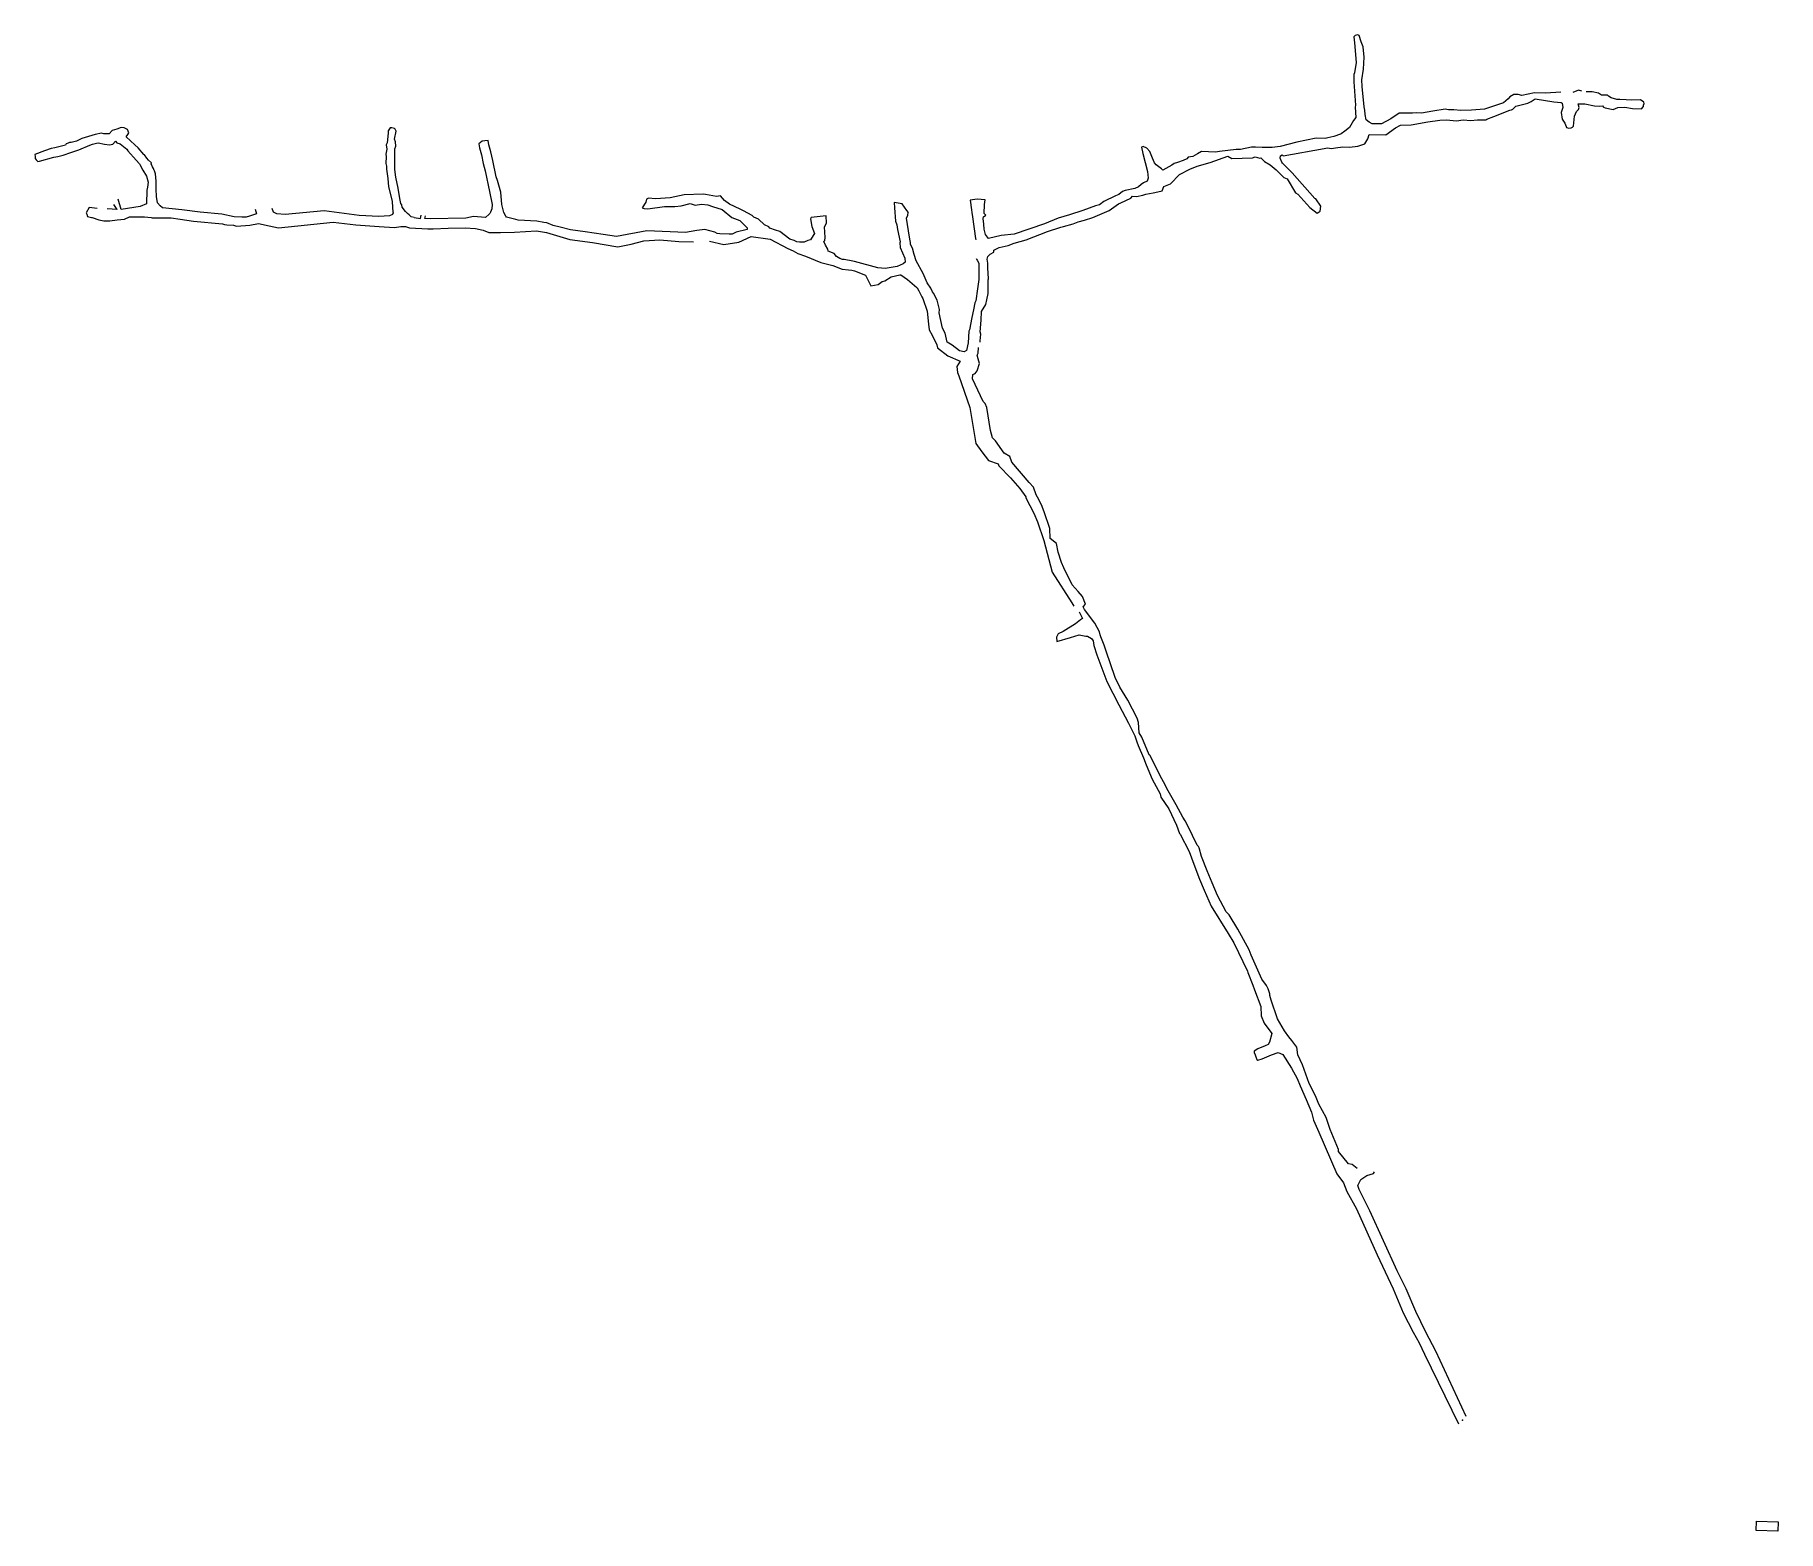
# Model space of a CAD drawing. Header units: millimetres. Extents: x 516773 to 517337, y 4400055 to 4400539.
import ezdxf

# ---------------------------------------------------------------- set-up
doc = ezdxf.new("R2010")
doc.units = ezdxf.units.MM
for name, color, linetype, lineweight in [('BINA', 1, 'Continuous', 0), ('GAL_370', 18, 'Continuous', 0), ('INIT_COORD', 5, 'Continuous', 0), ('SISTEM_MEVCUT2', 6, 'Continuous', 0)]:
    doc.layers.add(name, color=color, linetype=linetype, lineweight=lineweight)

msp = doc.modelspace()

# ---------------------------------------------------------------- linework, layer by layer
at = {"layer": 'BINA', "lineweight": 0}
for p, q in [((517329.69, 4400055.42, 364.24), (517329.77, 4400058.42, 364.24)), ((517329.77, 4400058.42, 364.24), (517336.77, 4400058.23, 364.24)), ((517336.77, 4400058.23, 364.24), (517336.69, 4400055.23, 364.24)), ((517336.69, 4400055.23, 364.24), (517329.69, 4400055.42, 364.24))]:
    msp.add_line(p, q, dxfattribs=at)
at = {"layer": 'GAL_370', "lineweight": 0}
for p, q in [((517200.1, 4400538.66, 370.6), (517199.71, 4400538.19, 370.6)), ((517200.1, 4400538.66, 370.6), (517199.71, 4400538.19, 370.6)), ((517199.71, 4400538.19, 370.6), (517199.93, 4400536.31, 370.6)), ((517199.71, 4400538.19, 370.6), (517199.93, 4400536.31, 370.6)), ((517199.93, 4400536.31, 370.6), (517200.46, 4400529.93, 370.6)), ((517199.93, 4400536.31, 370.6), (517200.46, 4400529.93, 370.6)), ((517200.98, 4400538.86, 370.6), (517200.1, 4400538.66, 370.6)), ((517200.98, 4400538.86, 370.6), (517200.1, 4400538.66, 370.6)), ((517201.39, 4400538.62, 370.6), (517200.98, 4400538.86, 370.6)), ((517201.39, 4400538.62, 370.6), (517200.98, 4400538.86, 370.6)), ((517202.03, 4400536.65, 370.6), (517201.39, 4400538.62, 370.6)), ((517202.03, 4400536.65, 370.6), (517201.39, 4400538.62, 370.6)), ((517202.69, 4400535.01, 370.6), (517202.03, 4400536.65, 370.6)), ((517202.69, 4400535.01, 370.6), (517202.03, 4400536.65, 370.6)), ((517202.97, 4400531.62, 370.6), (517202.69, 4400535.01, 370.6)), ((517202.97, 4400531.62, 370.6), (517202.69, 4400535.01, 370.6)), ((517202.74, 4400527.75, 370.6), (517202.97, 4400531.62, 370.6)), ((517202.74, 4400527.75, 370.6), (517202.97, 4400531.62, 370.6)), ((517199.7, 4400526.09, 370.6), (517199.63, 4400523.69, 370.6)), ((517199.7, 4400526.09, 370.6), (517199.63, 4400523.69, 370.6)), ((517199.92, 4400526.63, 370.6), (517199.7, 4400526.09, 370.6)), ((517199.92, 4400526.63, 370.6), (517199.7, 4400526.09, 370.6)), ((517200.46, 4400529.93, 370.6), (517199.92, 4400526.63, 370.6)), ((517200.46, 4400529.93, 370.6), (517199.92, 4400526.63, 370.6)), ((517202.24, 4400524.36, 370.6), (517202.74, 4400527.75, 370.6)), ((517202.24, 4400524.36, 370.6), (517202.74, 4400527.75, 370.6)), ((517199.63, 4400523.69, 370.6), (517200.15, 4400516.1, 370.4)), ((517199.63, 4400523.69, 370.6), (517200.15, 4400516.1, 370.4)), ((517202.34, 4400522.13, 370.6), (517202.24, 4400524.36, 370.6)), ((517202.34, 4400522.13, 370.6), (517202.24, 4400524.36, 370.6)), ((517203.01, 4400515.61, 370.4), (517202.34, 4400522.13, 370.6)), ((517203.01, 4400515.61, 370.4), (517202.34, 4400522.13, 370.6)), ((517250.07, 4400518.82, 370.8), (517249.56, 4400518.17, 370.8)), ((517250.07, 4400518.82, 370.8), (517249.56, 4400518.17, 370.8)), ((517251.39, 4400519.58, 370.8), (517250.07, 4400518.82, 370.8)), ((517251.39, 4400519.58, 370.8), (517250.07, 4400518.82, 370.8)), ((517252.74, 4400519.6, 370.8), (517251.39, 4400519.58, 370.8)), ((517252.74, 4400519.6, 370.8), (517251.39, 4400519.58, 370.8)), ((517253.95, 4400519.21, 370.8), (517252.74, 4400519.6, 370.8)), ((517253.95, 4400519.21, 370.8), (517252.74, 4400519.6, 370.8)), ((517258.03, 4400520.08, 370.8), (517253.95, 4400519.21, 370.8)), ((517258.03, 4400520.08, 370.8), (517253.95, 4400519.21, 370.8)), ((517261.61, 4400519.99, 371), (517258.03, 4400520.08, 370.8)), ((517261.61, 4400519.99, 371), (517258.03, 4400520.08, 370.8)), ((517266.58, 4400520.38, 371), (517261.61, 4400519.99, 371)), ((517266.58, 4400520.38, 371), (517261.61, 4400519.99, 371)), ((517272.27, 4400520.96, 371), (517270.46, 4400520.22, 371)), ((517272.27, 4400520.96, 371), (517270.46, 4400520.22, 371)), ((517273.32, 4400520.64, 371), (517272.27, 4400520.96, 371)), ((517273.32, 4400520.64, 371), (517272.27, 4400520.96, 371)), ((517276.69, 4400520.5, 371), (517274.71, 4400520.47, 371)), ((517276.69, 4400520.5, 371), (517274.71, 4400520.47, 371)), ((517278.67, 4400520, 371), (517276.69, 4400520.5, 371)), ((517278.67, 4400520, 371), (517276.69, 4400520.5, 371)), ((517279.7, 4400519.36, 371), (517278.67, 4400520, 371)), ((517279.7, 4400519.36, 371), (517278.67, 4400520, 371)), ((517281.66, 4400519.36, 371), (517279.7, 4400519.36, 371)), ((517281.66, 4400519.36, 371), (517279.7, 4400519.36, 371)), ((517281.99, 4400519.02, 371), (517281.66, 4400519.36, 371)), ((517281.99, 4400519.02, 371), (517281.66, 4400519.36, 371)), ((517282.86, 4400518.46, 371), (517281.99, 4400519.02, 371)), ((517282.86, 4400518.46, 371), (517281.99, 4400519.02, 371)), ((517200.15, 4400516.1, 370.4), (517200.06, 4400515.46, 370.4)), ((517200.15, 4400516.1, 370.4), (517200.06, 4400515.46, 370.4)), ((517200.06, 4400515.46, 370.4), (517200.31, 4400512.15, 370.4)), ((517200.06, 4400515.46, 370.4), (517200.31, 4400512.15, 370.4)), ((517203.26, 4400514.56, 370.4), (517203.01, 4400515.61, 370.4)), ((517203.26, 4400514.56, 370.4), (517203.01, 4400515.61, 370.4)), ((517203.3, 4400513.14, 370.4), (517203.26, 4400514.56, 370.4)), ((517203.3, 4400513.14, 370.4), (517203.26, 4400514.56, 370.4)), ((517203.63, 4400511.36, 370.4), (517203.3, 4400513.14, 370.4)), ((517203.63, 4400511.36, 370.4), (517203.3, 4400513.14, 370.4)), ((517214.29, 4400513.53, 370.5), (517211.63, 4400511.69, 370.5)), ((517214.29, 4400513.53, 370.5), (517211.63, 4400511.69, 370.5)), ((517218.65, 4400513.52, 370.6), (517214.29, 4400513.53, 370.5)), ((517218.65, 4400513.52, 370.6), (517214.29, 4400513.53, 370.5)), ((517220, 4400513.71, 370.6), (517218.65, 4400513.52, 370.6)), ((517220, 4400513.71, 370.6), (517218.65, 4400513.52, 370.6)), ((517221.48, 4400513.53, 370.6), (517220, 4400513.71, 370.6)), ((517221.48, 4400513.53, 370.6), (517220, 4400513.71, 370.6)), ((517225.14, 4400514.15, 370.6), (517221.48, 4400513.53, 370.6)), ((517225.14, 4400514.15, 370.6), (517221.48, 4400513.53, 370.6)), ((517229.15, 4400514.82, 370.6), (517225.14, 4400514.15, 370.6)), ((517229.15, 4400514.82, 370.6), (517225.14, 4400514.15, 370.6)), ((517230.25, 4400514.64, 370.7), (517229.15, 4400514.82, 370.6)), ((517230.25, 4400514.64, 370.7), (517229.15, 4400514.82, 370.6)), ((517231.95, 4400514.62, 370.7), (517230.25, 4400514.64, 370.7)), ((517231.95, 4400514.62, 370.7), (517230.25, 4400514.64, 370.7)), ((517234.22, 4400514.4, 370.7), (517231.95, 4400514.62, 370.7)), ((517234.22, 4400514.4, 370.7), (517231.95, 4400514.62, 370.7)), ((517237.7, 4400514.48, 370.7), (517234.22, 4400514.4, 370.7)), ((517237.7, 4400514.48, 370.7), (517234.22, 4400514.4, 370.7)), ((517241.88, 4400514.86, 370.7), (517237.7, 4400514.48, 370.7)), ((517241.88, 4400514.86, 370.7), (517237.7, 4400514.48, 370.7)), ((517248.04, 4400516.87, 370.8), (517241.88, 4400514.86, 370.7)), ((517248.04, 4400516.87, 370.8), (517241.88, 4400514.86, 370.7)), ((517244.94, 4400512.44, 370.7), (517250.11, 4400514.54, 370.8)), ((517244.94, 4400512.44, 370.7), (517250.11, 4400514.54, 370.8)), ((517249.56, 4400518.17, 370.8), (517248.04, 4400516.87, 370.8)), ((517249.56, 4400518.17, 370.8), (517248.04, 4400516.87, 370.8)), ((517250.11, 4400514.54, 370.8), (517250.6, 4400514.66, 370.8)), ((517250.11, 4400514.54, 370.8), (517250.6, 4400514.66, 370.8)), ((517250.6, 4400514.66, 370.8), (517251.02, 4400514.88, 370.8)), ((517250.6, 4400514.66, 370.8), (517251.02, 4400514.88, 370.8)), ((517251.02, 4400514.88, 370.8), (517252.04, 4400515.81, 370.8)), ((517251.02, 4400514.88, 370.8), (517252.04, 4400515.81, 370.8)), ((517252.04, 4400515.81, 370.8), (517255.89, 4400516.78, 370.8)), ((517252.04, 4400515.81, 370.8), (517255.89, 4400516.78, 370.8)), ((517255.89, 4400516.78, 370.8), (517257, 4400517.28, 370.8)), ((517255.89, 4400516.78, 370.8), (517257, 4400517.28, 370.8)), ((517257, 4400517.28, 370.8), (517258.31, 4400518.21, 370.8)), ((517257, 4400517.28, 370.8), (517258.31, 4400518.21, 370.8)), ((517258.31, 4400518.21, 370.8), (517264.33, 4400517.17, 371)), ((517258.31, 4400518.21, 370.8), (517264.33, 4400517.17, 371)), ((517264.33, 4400517.17, 371), (517266.66, 4400516.98, 371)), ((517264.33, 4400517.17, 371), (517266.66, 4400516.98, 371)), ((517266.66, 4400516.98, 371), (517266.98, 4400516.78, 371)), ((517266.66, 4400516.98, 371), (517266.98, 4400516.78, 371)), ((517267.2, 4400515.4, 371), (517266.68, 4400513.79, 371)), ((517267.2, 4400515.4, 371), (517266.68, 4400513.79, 371)), ((517266.68, 4400513.79, 371), (517267.03, 4400511.63, 371)), ((517266.68, 4400513.79, 371), (517267.03, 4400511.63, 371)), ((517266.98, 4400516.78, 371), (517267.2, 4400515.4, 371)), ((517266.98, 4400516.78, 371), (517267.2, 4400515.4, 371)), ((517270.99, 4400512.63, 371), (517271.63, 4400514.08, 371)), ((517270.99, 4400512.63, 371), (517271.63, 4400514.08, 371)), ((517271.63, 4400514.08, 371), (517272.23, 4400514.79, 371)), ((517271.63, 4400514.08, 371), (517272.23, 4400514.79, 371)), ((517272.19, 4400516.57, 371), (517274.33, 4400516.62, 371)), ((517272.19, 4400516.57, 371), (517274.33, 4400516.62, 371)), ((517272.45, 4400515.34, 371), (517272.19, 4400516.57, 371)), ((517272.45, 4400515.34, 371), (517272.19, 4400516.57, 371)), ((517272.23, 4400514.79, 371), (517272.45, 4400515.34, 371)), ((517272.23, 4400514.79, 371), (517272.45, 4400515.34, 371)), ((517274.33, 4400516.62, 371), (517277.47, 4400515.95, 371)), ((517274.33, 4400516.62, 371), (517277.47, 4400515.95, 371)), ((517277.47, 4400515.95, 371), (517279.05, 4400515.78, 371)), ((517277.47, 4400515.95, 371), (517279.05, 4400515.78, 371)), ((517279.05, 4400515.78, 371), (517280, 4400515.92, 371)), ((517279.05, 4400515.78, 371), (517280, 4400515.92, 371)), ((517280, 4400515.92, 371), (517280.38, 4400515.5, 371)), ((517280, 4400515.92, 371), (517280.38, 4400515.5, 371)), ((517280.38, 4400515.5, 371), (517280.88, 4400515.31, 371)), ((517280.38, 4400515.5, 371), (517280.88, 4400515.31, 371)), ((517280.88, 4400515.31, 371), (517283.43, 4400514.77, 371)), ((517280.88, 4400515.31, 371), (517283.43, 4400514.77, 371)), ((517284.6, 4400517.95, 371), (517282.86, 4400518.46, 371)), ((517284.6, 4400517.95, 371), (517282.86, 4400518.46, 371)), ((517283.43, 4400514.77, 371), (517285.01, 4400515.38, 371)), ((517283.43, 4400514.77, 371), (517285.01, 4400515.38, 371)), ((517285.34, 4400517.98, 371), (517284.6, 4400517.95, 371)), ((517285.34, 4400517.98, 371), (517284.6, 4400517.95, 371)), ((517285.01, 4400515.38, 371), (517287.19, 4400515.51, 371)), ((517285.01, 4400515.38, 371), (517287.19, 4400515.51, 371)), ((517285.64, 4400517.93, 371), (517285.34, 4400517.98, 371)), ((517285.64, 4400517.93, 371), (517285.34, 4400517.98, 371)), ((517287.67, 4400517.86, 371), (517285.64, 4400517.93, 371)), ((517287.67, 4400517.86, 371), (517285.64, 4400517.93, 371)), ((517287.19, 4400515.51, 371), (517289.75, 4400515.01, 371)), ((517287.19, 4400515.51, 371), (517289.75, 4400515.01, 371)), ((517289.48, 4400517.7, 371), (517287.67, 4400517.86, 371)), ((517289.48, 4400517.7, 371), (517287.67, 4400517.86, 371)), ((517292.34, 4400517.86, 371), (517289.48, 4400517.7, 371)), ((517292.34, 4400517.86, 371), (517289.48, 4400517.7, 371)), ((517289.75, 4400515.01, 371), (517292.58, 4400514.95, 371)), ((517289.75, 4400515.01, 371), (517292.58, 4400514.95, 371)), ((517293.41, 4400517.13, 371), (517292.34, 4400517.86, 371)), ((517293.41, 4400517.13, 371), (517292.34, 4400517.86, 371)), ((517292.58, 4400514.95, 371), (517293.25, 4400515.7, 371)), ((517292.58, 4400514.95, 371), (517293.25, 4400515.7, 371)), ((517293.25, 4400515.7, 371), (517293.27, 4400516.17, 371)), ((517293.25, 4400515.7, 371), (517293.27, 4400516.17, 371)), ((517293.27, 4400516.17, 371), (517293.53, 4400516.72, 371)), ((517293.27, 4400516.17, 371), (517293.53, 4400516.72, 371)), ((517293.53, 4400516.72, 371), (517293.41, 4400517.13, 371)), ((517293.53, 4400516.72, 371), (517293.41, 4400517.13, 371)), ((516798.49, 4400507.9, 372.8), (516797.46, 4400506.92, 372.8)), ((516798.49, 4400507.9, 372.8), (516797.46, 4400506.92, 372.8)), ((516799.93, 4400508.35, 372.8), (516798.49, 4400507.9, 372.8)), ((516799.93, 4400508.35, 372.8), (516798.49, 4400507.9, 372.8)), ((516801.4, 4400508.97, 372.8), (516799.93, 4400508.35, 372.8)), ((516801.4, 4400508.97, 372.8), (516799.93, 4400508.35, 372.8)), ((516802.31, 4400508.8, 372.8), (516801.4, 4400508.97, 372.8)), ((516802.31, 4400508.8, 372.8), (516801.4, 4400508.97, 372.8)), ((516803.39, 4400508.24, 372.8), (516802.31, 4400508.8, 372.8)), ((516803.39, 4400508.24, 372.8), (516802.31, 4400508.8, 372.8)), ((516803.81, 4400507.22, 372.8), (516803.39, 4400508.24, 372.8)), ((516803.81, 4400507.22, 372.8), (516803.39, 4400508.24, 372.8)), ((516887.64, 4400507.87, 372.15), (516887.61, 4400507.17, 372.15)), ((516887.64, 4400507.87, 372.15), (516887.61, 4400507.17, 372.15)), ((516888.28, 4400508.83, 372.15), (516887.64, 4400507.87, 372.15)), ((516888.28, 4400508.83, 372.15), (516887.64, 4400507.87, 372.15)), ((516888.77, 4400508.76, 372.15), (516888.28, 4400508.83, 372.15)), ((516888.77, 4400508.76, 372.15), (516888.28, 4400508.83, 372.15)), ((516889.7, 4400508.6, 372.15), (516888.77, 4400508.76, 372.15)), ((516889.7, 4400508.6, 372.15), (516888.77, 4400508.76, 372.15)), ((516889.67, 4400505.15, 372.15), (516890.18, 4400507.74, 372.15)), ((516889.67, 4400505.15, 372.15), (516890.18, 4400507.74, 372.15)), ((516889.9, 4400508.38, 372.15), (516889.7, 4400508.6, 372.15)), ((516889.9, 4400508.38, 372.15), (516889.7, 4400508.6, 372.15)), ((516890.18, 4400507.74, 372.15), (516889.9, 4400508.38, 372.15)), ((516890.18, 4400507.74, 372.15), (516889.9, 4400508.38, 372.15)), ((517196.74, 4400507.73, 370.4), (517195.6, 4400506.91, 370.4)), ((517196.74, 4400507.73, 370.4), (517195.6, 4400506.91, 370.4)), ((517198.31, 4400508.97, 370.4), (517196.74, 4400507.73, 370.4)), ((517198.31, 4400508.97, 370.4), (517196.74, 4400507.73, 370.4)), ((517199.6, 4400511.17, 370.4), (517198.31, 4400508.97, 370.4)), ((517199.6, 4400511.17, 370.4), (517198.31, 4400508.97, 370.4)), ((517200.31, 4400512.15, 370.4), (517199.6, 4400511.17, 370.4)), ((517200.31, 4400512.15, 370.4), (517199.6, 4400511.17, 370.4)), ((517204.61, 4400510.59, 370.4), (517203.63, 4400511.36, 370.4)), ((517204.61, 4400510.59, 370.4), (517203.63, 4400511.36, 370.4)), ((517205.54, 4400510.14, 370.4), (517204.61, 4400510.59, 370.4)), ((517205.54, 4400510.14, 370.4), (517204.61, 4400510.59, 370.4)), ((517208.55, 4400510.12, 370.5), (517205.54, 4400510.14, 370.4)), ((517208.55, 4400510.12, 370.5), (517205.54, 4400510.14, 370.4)), ((517211.63, 4400511.69, 370.5), (517208.55, 4400510.12, 370.5)), ((517211.63, 4400511.69, 370.5), (517208.55, 4400510.12, 370.5)), ((517210.05, 4400506.51, 370.5), (517213.17, 4400508.85, 370.5)), ((517210.05, 4400506.51, 370.5), (517213.17, 4400508.85, 370.5)), ((517213.17, 4400508.85, 370.5), (517214.77, 4400509.67, 370.5)), ((517213.17, 4400508.85, 370.5), (517214.77, 4400509.67, 370.5)), ((517214.77, 4400509.67, 370.5), (517218.16, 4400509.81, 370.6)), ((517214.77, 4400509.67, 370.5), (517218.16, 4400509.81, 370.6)), ((517218.16, 4400509.81, 370.6), (517223.53, 4400510.8, 370.6)), ((517218.16, 4400509.81, 370.6), (517223.53, 4400510.8, 370.6)), ((517223.53, 4400510.8, 370.6), (517227.42, 4400511.29, 370.6)), ((517223.53, 4400510.8, 370.6), (517227.42, 4400511.29, 370.6)), ((517227.42, 4400511.29, 370.6), (517229.54, 4400511.38, 370.7)), ((517227.42, 4400511.29, 370.6), (517229.54, 4400511.38, 370.7)), ((517229.54, 4400511.38, 370.7), (517232.93, 4400511.09, 370.7)), ((517229.54, 4400511.38, 370.7), (517232.93, 4400511.09, 370.7)), ((517232.93, 4400511.09, 370.7), (517234.26, 4400511.25, 370.7)), ((517232.93, 4400511.09, 370.7), (517234.26, 4400511.25, 370.7)), ((517234.26, 4400511.25, 370.7), (517235.06, 4400511.4, 370.7)), ((517234.26, 4400511.25, 370.7), (517235.06, 4400511.4, 370.7)), ((517235.06, 4400511.4, 370.7), (517237.36, 4400511.22, 370.7)), ((517235.06, 4400511.4, 370.7), (517237.36, 4400511.22, 370.7)), ((517237.36, 4400511.22, 370.7), (517239.66, 4400511.35, 370.7)), ((517237.36, 4400511.22, 370.7), (517239.66, 4400511.35, 370.7)), ((517239.66, 4400511.35, 370.7), (517242.33, 4400511.35, 370.7)), ((517239.66, 4400511.35, 370.7), (517242.33, 4400511.35, 370.7)), ((517242.33, 4400511.35, 370.7), (517242.66, 4400511.6, 370.7)), ((517242.33, 4400511.35, 370.7), (517242.66, 4400511.6, 370.7)), ((517242.66, 4400511.6, 370.7), (517244.94, 4400512.44, 370.7)), ((517242.66, 4400511.6, 370.7), (517244.94, 4400512.44, 370.7)), ((517267.03, 4400511.63, 371), (517267.88, 4400510.34, 371)), ((517267.03, 4400511.63, 371), (517267.88, 4400510.34, 371)), ((517267.88, 4400510.34, 371), (517268.27, 4400509.28, 371)), ((517267.88, 4400510.34, 371), (517268.27, 4400509.28, 371)), ((517268.27, 4400509.28, 371), (517268.41, 4400508.93, 371)), ((517268.27, 4400509.28, 371), (517268.41, 4400508.93, 371)), ((517268.41, 4400508.93, 371), (517269.15, 4400508.72, 371)), ((517268.41, 4400508.93, 371), (517269.15, 4400508.72, 371)), ((517269.15, 4400508.72, 371), (517269.86, 4400508.81, 371)), ((517269.15, 4400508.72, 371), (517269.86, 4400508.81, 371)), ((517269.86, 4400508.81, 371), (517270.35, 4400509.05, 371)), ((517269.86, 4400508.81, 371), (517270.35, 4400509.05, 371)), ((517270.35, 4400509.05, 371), (517270.66, 4400509.31, 371)), ((517270.35, 4400509.05, 371), (517270.66, 4400509.31, 371)), ((517270.66, 4400509.31, 371), (517270.99, 4400512.63, 371)), ((517270.66, 4400509.31, 371), (517270.99, 4400512.63, 371)), ((516778.7, 4400502.17, 373.1), (516776.53, 4400501.35, 373.1)), ((516778.7, 4400502.17, 373.1), (516776.53, 4400501.35, 373.1)), ((516779.88, 4400502.38, 373.1), (516778.7, 4400502.17, 373.1)), ((516779.88, 4400502.38, 373.1), (516778.7, 4400502.17, 373.1)), ((516783.36, 4400503.26, 373.1), (516779.88, 4400502.38, 373.1)), ((516783.36, 4400503.26, 373.1), (516779.88, 4400502.38, 373.1)), ((516783.63, 4400503.62, 373.1), (516783.36, 4400503.26, 373.1)), ((516783.63, 4400503.62, 373.1), (516783.36, 4400503.26, 373.1)), ((516784.18, 4400503.88, 373.1), (516783.63, 4400503.62, 373.1)), ((516784.18, 4400503.88, 373.1), (516783.63, 4400503.62, 373.1)), ((516784.63, 4400504.1, 373.1), (516784.18, 4400503.88, 373.1)), ((516784.63, 4400504.1, 373.1), (516784.18, 4400503.88, 373.1)), ((516785.14, 4400504.11, 373.1), (516784.63, 4400504.1, 373.1)), ((516785.14, 4400504.11, 373.1), (516784.63, 4400504.1, 373.1)), ((516786.94, 4400504.45, 373.1), (516785.14, 4400504.11, 373.1)), ((516786.94, 4400504.45, 373.1), (516785.14, 4400504.11, 373.1)), ((516788.68, 4400505.38, 373.1), (516786.94, 4400504.45, 373.1)), ((516788.68, 4400505.38, 373.1), (516786.94, 4400504.45, 373.1)), ((516787.72, 4400501.69, 373.1), (516791.23, 4400503.26, 373.1)), ((516787.72, 4400501.69, 373.1), (516791.23, 4400503.26, 373.1)), ((516792.91, 4400506.62, 372.8), (516788.68, 4400505.38, 373.1)), ((516792.91, 4400506.62, 372.8), (516788.68, 4400505.38, 373.1)), ((516791.23, 4400503.26, 373.1), (516792.09, 4400503.58, 373.1)), ((516791.23, 4400503.26, 373.1), (516792.09, 4400503.58, 373.1)), ((516792.09, 4400503.58, 373.1), (516793.43, 4400503.88, 372.8)), ((516792.09, 4400503.58, 373.1), (516793.43, 4400503.88, 372.8)), ((516794.99, 4400507.04, 372.8), (516792.91, 4400506.62, 372.8)), ((516794.99, 4400507.04, 372.8), (516792.91, 4400506.62, 372.8)), ((516793.43, 4400503.88, 372.8), (516793.9, 4400503.95, 372.8)), ((516793.43, 4400503.88, 372.8), (516793.9, 4400503.95, 372.8)), ((516793.9, 4400503.95, 372.8), (516795.99, 4400503.48, 372.8)), ((516793.9, 4400503.95, 372.8), (516795.99, 4400503.48, 372.8)), ((516795.76, 4400506.89, 372.8), (516794.99, 4400507.04, 372.8)), ((516795.76, 4400506.89, 372.8), (516794.99, 4400507.04, 372.8)), ((516797.46, 4400506.92, 372.8), (516795.76, 4400506.89, 372.8)), ((516797.46, 4400506.92, 372.8), (516795.76, 4400506.89, 372.8)), ((516795.99, 4400503.48, 372.8), (516797.58, 4400503.32, 372.8)), ((516795.99, 4400503.48, 372.8), (516797.58, 4400503.32, 372.8)), ((516797.58, 4400503.32, 372.8), (516798.61, 4400503.53, 372.8)), ((516797.58, 4400503.32, 372.8), (516798.61, 4400503.53, 372.8)), ((516798.61, 4400503.53, 372.8), (516799.52, 4400504.5, 372.8)), ((516798.61, 4400503.53, 372.8), (516799.52, 4400504.5, 372.8)), ((516799.52, 4400504.5, 372.8), (516799.92, 4400504, 372.8)), ((516799.52, 4400504.5, 372.8), (516799.92, 4400504, 372.8)), ((516799.92, 4400504, 372.8), (516801.06, 4400503.6, 372.8)), ((516799.92, 4400504, 372.8), (516801.06, 4400503.6, 372.8)), ((516801.06, 4400503.6, 372.8), (516803.13, 4400501.88, 372.8)), ((516801.06, 4400503.6, 372.8), (516803.13, 4400501.88, 372.8)), ((516802.93, 4400505.89, 372.8), (516803.53, 4400506.63, 372.8)), ((516802.93, 4400505.89, 372.8), (516803.53, 4400506.63, 372.8)), ((516805.74, 4400503.34, 372.8), (516802.93, 4400505.89, 372.8)), ((516805.74, 4400503.34, 372.8), (516802.93, 4400505.89, 372.8)), ((516803.13, 4400501.88, 372.8), (516803.49, 4400501.35, 372.8)), ((516803.13, 4400501.88, 372.8), (516803.49, 4400501.35, 372.8)), ((516803.53, 4400506.63, 372.8), (516803.81, 4400507.22, 372.8)), ((516803.53, 4400506.63, 372.8), (516803.81, 4400507.22, 372.8)), ((516806.86, 4400502.39, 372.8), (516805.74, 4400503.34, 372.8)), ((516806.86, 4400502.39, 372.8), (516805.74, 4400503.34, 372.8)), ((516808.66, 4400500.18, 372.5), (516806.86, 4400502.39, 372.8)), ((516808.66, 4400500.18, 372.5), (516806.86, 4400502.39, 372.8)), ((516887.18, 4400501.95, 372.15), (516886.91, 4400500.34, 372.15)), ((516887.18, 4400501.95, 372.15), (516886.91, 4400500.34, 372.15)), ((516887.28, 4400503.97, 372.15), (516887.03, 4400503.32, 372.15)), ((516887.28, 4400503.97, 372.15), (516887.03, 4400503.32, 372.15)), ((516887.03, 4400503.32, 372.15), (516887.18, 4400501.95, 372.15)), ((516887.03, 4400503.32, 372.15), (516887.18, 4400501.95, 372.15)), ((516887.45, 4400504.94, 372.15), (516887.28, 4400503.97, 372.15)), ((516887.45, 4400504.94, 372.15), (516887.28, 4400503.97, 372.15)), ((516887.61, 4400507.17, 372.15), (516887.45, 4400504.94, 372.15)), ((516887.61, 4400507.17, 372.15), (516887.45, 4400504.94, 372.15)), ((516890.03, 4400504.27, 372.15), (516889.67, 4400505.15, 372.15)), ((516890.03, 4400504.27, 372.15), (516889.67, 4400505.15, 372.15)), ((516889.79, 4400502, 372.15), (516890.05, 4400502.91, 372.15)), ((516889.79, 4400502, 372.15), (516890.05, 4400502.91, 372.15)), ((516889.81, 4400500.63, 372.15), (516889.79, 4400502, 372.15)), ((516889.81, 4400500.63, 372.15), (516889.79, 4400502, 372.15)), ((516890.05, 4400502.91, 372.15), (516890.03, 4400504.27, 372.15)), ((516890.05, 4400502.91, 372.15), (516890.03, 4400504.27, 372.15)), ((516917.5, 4400504.06, 371.5), (516916.92, 4400503.68, 371.5)), ((516917.5, 4400504.06, 371.5), (516916.92, 4400503.68, 371.5)), ((516916.92, 4400503.68, 371.5), (516917.13, 4400502.31, 371.5)), ((516916.92, 4400503.68, 371.5), (516917.13, 4400502.31, 371.5)), ((516917.13, 4400502.31, 371.5), (516917.74, 4400500.13, 371.5)), ((516917.13, 4400502.31, 371.5), (516917.74, 4400500.13, 371.5)), ((516918.05, 4400504.47, 371.5), (516917.5, 4400504.06, 371.5)), ((516918.05, 4400504.47, 371.5), (516917.5, 4400504.06, 371.5)), ((516918.91, 4400504.57, 371.5), (516918.05, 4400504.47, 371.5)), ((516918.91, 4400504.57, 371.5), (516918.05, 4400504.47, 371.5)), ((516919.89, 4400504.7, 371.5), (516918.91, 4400504.57, 371.5)), ((516919.89, 4400504.7, 371.5), (516918.91, 4400504.57, 371.5)), ((516920.19, 4400503.3, 371.5), (516919.89, 4400504.7, 371.5)), ((516920.19, 4400503.3, 371.5), (516919.89, 4400504.7, 371.5)), ((516920.78, 4400501.07, 371.5), (516920.19, 4400503.3, 371.5)), ((516920.78, 4400501.07, 371.5), (516920.19, 4400503.3, 371.5)), ((517161.69, 4400501.85, 370), (517156.24, 4400501.11, 370)), ((517161.69, 4400501.85, 370), (517156.24, 4400501.11, 370)), ((517163.07, 4400501.81, 370), (517161.69, 4400501.85, 370)), ((517163.07, 4400501.81, 370), (517161.69, 4400501.85, 370)), ((517166.63, 4400502.56, 370), (517163.07, 4400501.81, 370)), ((517166.63, 4400502.56, 370), (517163.07, 4400501.81, 370)), ((517167.84, 4400502.59, 370), (517166.63, 4400502.56, 370)), ((517167.84, 4400502.59, 370), (517166.63, 4400502.56, 370)), ((517170, 4400502.49, 370.23), (517167.84, 4400502.59, 370)), ((517170, 4400502.49, 370.23), (517167.84, 4400502.59, 370)), ((517173.3, 4400502.44, 370.23), (517170, 4400502.49, 370.23)), ((517173.3, 4400502.44, 370.23), (517170, 4400502.49, 370.23)), ((517175.82, 4400502.76, 370.23), (517173.3, 4400502.44, 370.23)), ((517175.82, 4400502.76, 370.23), (517173.3, 4400502.44, 370.23)), ((517181.2, 4400504.19, 370.4), (517175.82, 4400502.76, 370.23)), ((517181.2, 4400504.19, 370.4), (517175.82, 4400502.76, 370.23)), ((517176.85, 4400499.8, 370.23), (517190.1, 4400502.15, 370.4)), ((517176.85, 4400499.8, 370.23), (517190.1, 4400502.15, 370.4)), ((517187.45, 4400505.52, 370.4), (517181.2, 4400504.19, 370.4)), ((517187.45, 4400505.52, 370.4), (517181.2, 4400504.19, 370.4)), ((517190.44, 4400505.34, 370.4), (517187.45, 4400505.52, 370.4)), ((517190.44, 4400505.34, 370.4), (517187.45, 4400505.52, 370.4)), ((517190.1, 4400502.15, 370.4), (517191.19, 4400502.38, 370.4)), ((517190.1, 4400502.15, 370.4), (517191.19, 4400502.38, 370.4)), ((517191.25, 4400505.59, 370.4), (517190.44, 4400505.34, 370.4)), ((517191.25, 4400505.59, 370.4), (517190.44, 4400505.34, 370.4)), ((517191.19, 4400502.38, 370.4), (517192.47, 4400502.16, 370.4)), ((517191.19, 4400502.38, 370.4), (517192.47, 4400502.16, 370.4)), ((517193.2, 4400506.02, 370.4), (517191.25, 4400505.59, 370.4)), ((517193.2, 4400506.02, 370.4), (517191.25, 4400505.59, 370.4)), ((517192.47, 4400502.16, 370.4), (517193.72, 4400502.38, 370.4)), ((517192.47, 4400502.16, 370.4), (517193.72, 4400502.38, 370.4)), ((517195.32, 4400506.8, 370.4), (517193.2, 4400506.02, 370.4)), ((517195.32, 4400506.8, 370.4), (517193.2, 4400506.02, 370.4)), ((517193.72, 4400502.38, 370.4), (517196.13, 4400502.68, 370.4)), ((517193.72, 4400502.38, 370.4), (517196.13, 4400502.68, 370.4)), ((517195.6, 4400506.91, 370.4), (517195.32, 4400506.8, 370.4)), ((517195.6, 4400506.91, 370.4), (517195.32, 4400506.8, 370.4)), ((517196.13, 4400502.68, 370.4), (517198.11, 4400502.58, 370.4)), ((517196.13, 4400502.68, 370.4), (517198.11, 4400502.58, 370.4)), ((517198.11, 4400502.58, 370.4), (517200.08, 4400502.8, 370.4)), ((517198.11, 4400502.58, 370.4), (517200.08, 4400502.8, 370.4)), ((517200.08, 4400502.8, 370.4), (517200.99, 4400502.92, 370.4)), ((517200.08, 4400502.8, 370.4), (517200.99, 4400502.92, 370.4)), ((517200.99, 4400502.92, 370.4), (517203.17, 4400503.61, 370.4)), ((517200.99, 4400502.92, 370.4), (517203.17, 4400503.61, 370.4)), ((517203.17, 4400503.61, 370.4), (517204.16, 4400505.26, 370.4)), ((517203.17, 4400503.61, 370.4), (517204.16, 4400505.26, 370.4)), ((517204.16, 4400505.26, 370.4), (517204.59, 4400506.7, 370.4)), ((517204.16, 4400505.26, 370.4), (517204.59, 4400506.7, 370.4)), ((517204.59, 4400506.7, 370.4), (517210.05, 4400506.51, 370.5)), ((517204.59, 4400506.7, 370.4), (517210.05, 4400506.51, 370.5)), ((516776.53, 4400501.35, 373.1), (516773.46, 4400500.21, 373.1)), ((516776.53, 4400501.35, 373.1), (516773.46, 4400500.21, 373.1)), ((516773.46, 4400500.21, 373.1), (516773.53, 4400499.54, 373.1)), ((516773.46, 4400500.21, 373.1), (516773.53, 4400499.54, 373.1)), ((516773.53, 4400499.54, 373.1), (516773.6, 4400498.94, 373.1)), ((516773.53, 4400499.54, 373.1), (516773.6, 4400498.94, 373.1)), ((516773.6, 4400498.94, 373.1), (516773.92, 4400498.51, 373.1)), ((516773.6, 4400498.94, 373.1), (516773.92, 4400498.51, 373.1)), ((516773.92, 4400498.51, 373.1), (516774.22, 4400498.16, 373.1)), ((516773.92, 4400498.51, 373.1), (516774.22, 4400498.16, 373.1)), ((516774.22, 4400498.16, 373.1), (516774.4, 4400497.97, 373.1)), ((516774.22, 4400498.16, 373.1), (516774.4, 4400497.97, 373.1)), ((516774.4, 4400497.97, 373.1), (516774.92, 4400498.01, 373.1)), ((516774.4, 4400497.97, 373.1), (516774.92, 4400498.01, 373.1)), ((516774.92, 4400498.01, 373.1), (516779.58, 4400499.37, 373.1)), ((516774.92, 4400498.01, 373.1), (516779.58, 4400499.37, 373.1)), ((516779.58, 4400499.37, 373.1), (516780.89, 4400499.51, 373.1)), ((516779.58, 4400499.37, 373.1), (516780.89, 4400499.51, 373.1)), ((516780.89, 4400499.51, 373.1), (516782.57, 4400499.97, 373.1)), ((516780.89, 4400499.51, 373.1), (516782.57, 4400499.97, 373.1)), ((516782.57, 4400499.97, 373.1), (516785.11, 4400500.79, 373.1)), ((516782.57, 4400499.97, 373.1), (516785.11, 4400500.79, 373.1)), ((516785.11, 4400500.79, 373.1), (516787.72, 4400501.69, 373.1)), ((516785.11, 4400500.79, 373.1), (516787.72, 4400501.69, 373.1)), ((516803.49, 4400501.35, 372.8), (516806.2, 4400498.4, 372.5)), ((516803.49, 4400501.35, 372.8), (516806.2, 4400498.4, 372.5)), ((516806.2, 4400498.4, 372.5), (516807.3, 4400497.14, 372.5)), ((516806.2, 4400498.4, 372.5), (516807.3, 4400497.14, 372.5)), ((516807.3, 4400497.14, 372.5), (516807.42, 4400496.92, 372.5)), ((516807.3, 4400497.14, 372.5), (516807.42, 4400496.92, 372.5)), ((516807.42, 4400496.92, 372.5), (516808.34, 4400495.11, 372.5)), ((516807.42, 4400496.92, 372.5), (516808.34, 4400495.11, 372.5)), ((516808.88, 4400500.09, 372.5), (516808.66, 4400500.18, 372.5)), ((516808.88, 4400500.09, 372.5), (516808.66, 4400500.18, 372.5)), ((516809.6, 4400499.03, 372.5), (516808.88, 4400500.09, 372.5)), ((516809.6, 4400499.03, 372.5), (516808.88, 4400500.09, 372.5)), ((516810.2, 4400498.32, 372.5), (516809.6, 4400499.03, 372.5)), ((516810.2, 4400498.32, 372.5), (516809.6, 4400499.03, 372.5)), ((516811.15, 4400497.47, 372.5), (516810.2, 4400498.32, 372.5)), ((516811.15, 4400497.47, 372.5), (516810.2, 4400498.32, 372.5)), ((516811.06, 4400497.14, 372.5), (516811.15, 4400497.47, 372.5)), ((516811.06, 4400497.14, 372.5), (516811.15, 4400497.47, 372.5)), ((516811.43, 4400496.18, 372.5), (516811.06, 4400497.14, 372.5)), ((516811.43, 4400496.18, 372.5), (516811.06, 4400497.14, 372.5)), ((516886.93, 4400499.5, 372.15), (516886.83, 4400497.29, 372.15)), ((516886.93, 4400499.5, 372.15), (516886.83, 4400497.29, 372.15)), ((516886.83, 4400497.29, 372.15), (516887.12, 4400496.4, 372.15)), ((516886.83, 4400497.29, 372.15), (516887.12, 4400496.4, 372.15)), ((516886.91, 4400500.34, 372.15), (516886.93, 4400499.5, 372.15)), ((516886.91, 4400500.34, 372.15), (516886.93, 4400499.5, 372.15)), ((516887.12, 4400496.4, 372.15), (516887.13, 4400495.5, 372.15)), ((516887.12, 4400496.4, 372.15), (516887.13, 4400495.5, 372.15)), ((516889.83, 4400500.48, 372.15), (516889.81, 4400500.63, 372.15)), ((516889.83, 4400500.48, 372.15), (516889.81, 4400500.63, 372.15)), ((516889.83, 4400495.36, 372.15), (516889.83, 4400500.48, 372.15)), ((516889.83, 4400495.36, 372.15), (516889.83, 4400500.48, 372.15)), ((516917.74, 4400500.13, 371.5), (516918.36, 4400497.33, 371.5)), ((516917.74, 4400500.13, 371.5), (516918.36, 4400497.33, 371.5)), ((516918.36, 4400497.33, 371.5), (516918.96, 4400494.92, 371.5)), ((516918.36, 4400497.33, 371.5), (516918.96, 4400494.92, 371.5)), ((516921.41, 4400498.25, 371.5), (516920.78, 4400501.07, 371.5)), ((516921.41, 4400498.25, 371.5), (516920.78, 4400501.07, 371.5)), ((516922.47, 4400492.99, 371.5), (516921.41, 4400498.25, 371.5)), ((516922.47, 4400492.99, 371.5), (516921.41, 4400498.25, 371.5)), ((517141.62, 4400497.28, 369.8), (517140.87, 4400496.78, 369.8)), ((517141.62, 4400497.28, 369.8), (517140.87, 4400496.78, 369.8)), ((517142.67, 4400497.65, 369.8), (517141.62, 4400497.28, 369.8)), ((517142.67, 4400497.65, 369.8), (517141.62, 4400497.28, 369.8)), ((517144.48, 4400498.3, 369.8), (517142.67, 4400497.65, 369.8)), ((517144.48, 4400498.3, 369.8), (517142.67, 4400497.65, 369.8)), ((517145.74, 4400498.78, 369.8), (517144.48, 4400498.3, 369.8)), ((517145.74, 4400498.78, 369.8), (517144.48, 4400498.3, 369.8)), ((517146.17, 4400499.35, 369.8), (517145.74, 4400498.78, 369.8)), ((517146.17, 4400499.35, 369.8), (517145.74, 4400498.78, 369.8)), ((517147.69, 4400499.53, 369.8), (517146.17, 4400499.35, 369.8)), ((517147.69, 4400499.53, 369.8), (517146.17, 4400499.35, 369.8)), ((517146.72, 4400495.41, 369.8), (517149.06, 4400496.38, 369.8)), ((517146.72, 4400495.41, 369.8), (517149.06, 4400496.38, 369.8)), ((517149.18, 4400500.36, 369.8), (517147.69, 4400499.53, 369.8)), ((517149.18, 4400500.36, 369.8), (517147.69, 4400499.53, 369.8)), ((517149.06, 4400496.38, 369.8), (517153.21, 4400497.6, 369.8)), ((517149.06, 4400496.38, 369.8), (517153.21, 4400497.6, 369.8)), ((517150.46, 4400501.14, 369.8), (517149.18, 4400500.36, 369.8)), ((517150.46, 4400501.14, 369.8), (517149.18, 4400500.36, 369.8)), ((517154.93, 4400500.98, 370), (517150.46, 4400501.14, 369.8)), ((517154.93, 4400500.98, 370), (517150.46, 4400501.14, 369.8)), ((517153.21, 4400497.6, 369.8), (517158.96, 4400499.66, 370)), ((517153.21, 4400497.6, 369.8), (517158.96, 4400499.66, 370)), ((517156.24, 4400501.11, 370), (517154.93, 4400500.98, 370)), ((517156.24, 4400501.11, 370), (517154.93, 4400500.98, 370)), ((517158.96, 4400499.66, 370), (517160.25, 4400498.92, 370)), ((517158.96, 4400499.66, 370), (517160.25, 4400498.92, 370)), ((517160.25, 4400498.92, 370), (517166.88, 4400499.08, 370)), ((517160.25, 4400498.92, 370), (517166.88, 4400499.08, 370)), ((517166.88, 4400499.08, 370), (517167.74, 4400499.45, 370)), ((517166.88, 4400499.08, 370), (517167.74, 4400499.45, 370)), ((517167.74, 4400499.45, 370), (517169.3, 4400499.05, 370.23)), ((517167.74, 4400499.45, 370), (517169.3, 4400499.05, 370.23)), ((517169.3, 4400499.05, 370.23), (517169.61, 4400499.1, 370.23)), ((517169.3, 4400499.05, 370.23), (517169.61, 4400499.1, 370.23)), ((517169.61, 4400499.1, 370.23), (517170.79, 4400497.9, 370.23)), ((517169.61, 4400499.1, 370.23), (517170.79, 4400497.9, 370.23)), ((517170.79, 4400497.9, 370.23), (517172.61, 4400496.84, 370.23)), ((517170.79, 4400497.9, 370.23), (517172.61, 4400496.84, 370.23)), ((517172.61, 4400496.84, 370.23), (517174.59, 4400495.27, 370.23)), ((517172.61, 4400496.84, 370.23), (517174.59, 4400495.27, 370.23)), ((517175.87, 4400499.04, 370.23), (517175.95, 4400499.78, 370.23)), ((517175.87, 4400499.04, 370.23), (517175.95, 4400499.78, 370.23)), ((517176.4, 4400497.68, 370.23), (517175.87, 4400499.04, 370.23)), ((517176.4, 4400497.68, 370.23), (517175.87, 4400499.04, 370.23)), ((517175.95, 4400499.78, 370.23), (517176.51, 4400500.03, 370.23)), ((517175.95, 4400499.78, 370.23), (517176.51, 4400500.03, 370.23)), ((517176.63, 4400497.43, 370.23), (517176.4, 4400497.68, 370.23)), ((517176.63, 4400497.43, 370.23), (517176.4, 4400497.68, 370.23)), ((517176.51, 4400500.03, 370.23), (517176.85, 4400499.8, 370.23)), ((517176.51, 4400500.03, 370.23), (517176.85, 4400499.8, 370.23)), ((517179.69, 4400494.24, 370.23), (517176.63, 4400497.43, 370.23)), ((517179.69, 4400494.24, 370.23), (517176.63, 4400497.43, 370.23)), ((516808.34, 4400495.11, 372.5), (516809.49, 4400493.21, 372.5)), ((516808.34, 4400495.11, 372.5), (516809.49, 4400493.21, 372.5)), ((516809.49, 4400493.21, 372.5), (516810.12, 4400491.23, 372.5)), ((516809.49, 4400493.21, 372.5), (516810.12, 4400491.23, 372.5)), ((516810.12, 4400491.23, 372.5), (516809.83, 4400489.62, 372.5)), ((516810.12, 4400491.23, 372.5), (516809.83, 4400489.62, 372.5)), ((516811.78, 4400495.67, 372.5), (516811.43, 4400496.18, 372.5)), ((516811.78, 4400495.67, 372.5), (516811.43, 4400496.18, 372.5)), ((516812.04, 4400495.07, 372.5), (516811.78, 4400495.67, 372.5)), ((516812.04, 4400495.07, 372.5), (516811.78, 4400495.67, 372.5)), ((516812.11, 4400494.86, 372.5), (516812.04, 4400495.07, 372.5)), ((516812.11, 4400494.86, 372.5), (516812.04, 4400495.07, 372.5)), ((516812.39, 4400493.95, 372.5), (516812.11, 4400494.86, 372.5)), ((516812.39, 4400493.95, 372.5), (516812.11, 4400494.86, 372.5)), ((516812.61, 4400491.55, 372.5), (516812.39, 4400493.95, 372.5)), ((516812.61, 4400491.55, 372.5), (516812.39, 4400493.95, 372.5)), ((516812.63, 4400491.12, 372.5), (516812.61, 4400491.55, 372.5)), ((516812.63, 4400491.12, 372.5), (516812.61, 4400491.55, 372.5)), ((516812.63, 4400489, 372.5), (516812.63, 4400491.12, 372.5)), ((516812.63, 4400489, 372.5), (516812.63, 4400491.12, 372.5)), ((516887.13, 4400495.5, 372.15), (516887.57, 4400492.43, 372.15)), ((516887.13, 4400495.5, 372.15), (516887.57, 4400492.43, 372.15)), ((516887.57, 4400492.43, 372.15), (516887.7, 4400489.77, 372.15)), ((516887.57, 4400492.43, 372.15), (516887.7, 4400489.77, 372.15)), ((516890.07, 4400492.91, 372.15), (516889.83, 4400495.36, 372.15)), ((516890.07, 4400492.91, 372.15), (516889.83, 4400495.36, 372.15)), ((516890.86, 4400489.28, 372.15), (516890.07, 4400492.91, 372.15)), ((516890.86, 4400489.28, 372.15), (516890.07, 4400492.91, 372.15)), ((516918.96, 4400494.92, 371.5), (516920.36, 4400488.19, 371.25)), ((516918.96, 4400494.92, 371.5), (516920.36, 4400488.19, 371.25)), ((516922.91, 4400491.84, 371.5), (516922.47, 4400492.99, 371.5)), ((516922.91, 4400491.84, 371.5), (516922.47, 4400492.99, 371.5)), ((516924.04, 4400488.02, 371.25), (516922.91, 4400491.84, 371.5)), ((516924.04, 4400488.02, 371.25), (516922.91, 4400491.84, 371.5)), ((517143.36, 4400493.71, 369.8), (517146.72, 4400495.41, 369.8)), ((517143.36, 4400493.71, 369.8), (517146.72, 4400495.41, 369.8)), ((517174.59, 4400495.27, 370.23), (517177.09, 4400492.75, 370.23)), ((517174.59, 4400495.27, 370.23), (517177.09, 4400492.75, 370.23)), ((517177.09, 4400492.75, 370.23), (517178.13, 4400492.37, 370.23)), ((517177.09, 4400492.75, 370.23), (517178.13, 4400492.37, 370.23)), ((517178.13, 4400492.37, 370.23), (517180.86, 4400487.81, 370.4)), ((517178.13, 4400492.37, 370.23), (517180.86, 4400487.81, 370.4)), ((517187.06, 4400486, 370.4), (517179.69, 4400494.24, 370.23)), ((517187.06, 4400486, 370.4), (517179.69, 4400494.24, 370.23)), ((516801.32, 4400482.37, 372.5), (516800.41, 4400485.73, 377.34)), ((516809.68, 4400488.66, 372.5), (516809.53, 4400484.27, 372.3)), ((516809.68, 4400488.66, 372.5), (516809.53, 4400484.27, 372.3)), ((516809.83, 4400489.62, 372.5), (516809.68, 4400488.66, 372.5)), ((516809.83, 4400489.62, 372.5), (516809.68, 4400488.66, 372.5)), ((516812.73, 4400486.62, 372.5), (516812.63, 4400489, 372.5)), ((516812.73, 4400486.62, 372.5), (516812.63, 4400489, 372.5)), ((516813.06, 4400484.55, 372.3), (516812.73, 4400486.62, 372.5)), ((516813.06, 4400484.55, 372.3), (516812.73, 4400486.62, 372.5)), ((516887.7, 4400489.77, 372.15), (516888.97, 4400485.07, 371.85)), ((516887.7, 4400489.77, 372.15), (516888.97, 4400485.07, 371.85)), ((516888.97, 4400485.07, 371.85), (516889.02, 4400483.04, 371.85)), ((516888.97, 4400485.07, 371.85), (516889.02, 4400483.04, 371.85)), ((516891.38, 4400485.97, 371.85), (516890.86, 4400489.28, 372.15)), ((516891.38, 4400485.97, 371.85), (516890.86, 4400489.28, 372.15)), ((516891.69, 4400484.3, 371.85), (516891.38, 4400485.97, 371.85)), ((516891.69, 4400484.3, 371.85), (516891.38, 4400485.97, 371.85)), ((516920.36, 4400488.19, 371.25), (516921.26, 4400484.03, 371.25)), ((516920.36, 4400488.19, 371.25), (516921.26, 4400484.03, 371.25)), ((516924.38, 4400484.07, 371.25), (516924.04, 4400488.02, 371.25)), ((516924.38, 4400484.07, 371.25), (516924.04, 4400488.02, 371.25)), ((516971.08, 4400485.74, 369.95), (516970.91, 4400484.81, 369.95)), ((516971.08, 4400485.74, 369.95), (516970.91, 4400484.81, 369.95)), ((516971.7, 4400486.04, 369.95), (516971.08, 4400485.74, 369.95)), ((516971.7, 4400486.04, 369.95), (516971.08, 4400485.74, 369.95)), ((516974.03, 4400485.86, 369.95), (516971.7, 4400486.04, 369.95)), ((516974.03, 4400485.86, 369.95), (516971.7, 4400486.04, 369.95)), ((516978.77, 4400486.21, 369.95), (516974.03, 4400485.86, 369.95)), ((516978.77, 4400486.21, 369.95), (516974.03, 4400485.86, 369.95)), ((516983.26, 4400487.18, 369.95), (516978.77, 4400486.21, 369.95)), ((516983.26, 4400487.18, 369.95), (516978.77, 4400486.21, 369.95)), ((516989.4, 4400487.36, 369.95), (516983.26, 4400487.18, 369.95)), ((516989.4, 4400487.36, 369.95), (516983.26, 4400487.18, 369.95)), ((516990.15, 4400487.26, 369.95), (516989.4, 4400487.36, 369.95)), ((516990.15, 4400487.26, 369.95), (516989.4, 4400487.36, 369.95)), ((516993.7, 4400486.6, 369.95), (516990.15, 4400487.26, 369.95)), ((516993.7, 4400486.6, 369.95), (516990.15, 4400487.26, 369.95)), ((516995.06, 4400486.81, 369.95), (516993.7, 4400486.6, 369.95)), ((516995.06, 4400486.81, 369.95), (516993.7, 4400486.6, 369.95)), ((516996.34, 4400485.31, 369.95), (516995.06, 4400486.81, 369.95)), ((516996.34, 4400485.31, 369.95), (516995.06, 4400486.81, 369.95)), ((516997.94, 4400484.15, 369.95), (516996.34, 4400485.31, 369.95)), ((516997.94, 4400484.15, 369.95), (516996.34, 4400485.31, 369.95)), ((517077.98, 4400485.74, 369.55), (517075.72, 4400485.41, 369.55)), ((517077.98, 4400485.74, 369.55), (517075.72, 4400485.41, 369.55)), ((517075.72, 4400485.41, 369.55), (517076.08, 4400482.35, 369.55)), ((517075.72, 4400485.41, 369.55), (517076.08, 4400482.35, 369.55)), ((517080.53, 4400485.53, 369.55), (517077.98, 4400485.74, 369.55)), ((517080.53, 4400485.53, 369.55), (517077.98, 4400485.74, 369.55)), ((517080.27, 4400484.06, 369.55), (517080.53, 4400485.53, 369.55)), ((517080.27, 4400484.06, 369.55), (517080.53, 4400485.53, 369.55)), ((517180.86, 4400487.81, 370.4), (517181.6, 4400487.33, 370.4)), ((517180.86, 4400487.81, 370.4), (517181.6, 4400487.33, 370.4)), ((517181.6, 4400487.33, 370.4), (517185.45, 4400483.08, 370.4)), ((517181.6, 4400487.33, 370.4), (517185.45, 4400483.08, 370.4)), ((517187.34, 4400485.82, 370.4), (517187.06, 4400486, 370.4)), ((517187.34, 4400485.82, 370.4), (517187.06, 4400486, 370.4)), ((517188.97, 4400483.44, 370.4), (517187.34, 4400485.82, 370.4)), ((517188.97, 4400483.44, 370.4), (517187.34, 4400485.82, 370.4)), ((516791, 4400483.03, 372.5), (516790.06, 4400481.32, 372.5)), ((516791, 4400483.03, 372.5), (516790.06, 4400481.32, 372.5)), ((516790.06, 4400481.32, 372.5), (516790.23, 4400480.91, 372.5)), ((516790.06, 4400481.32, 372.5), (516790.23, 4400480.91, 372.5)), ((516790.23, 4400480.91, 372.5), (516790.42, 4400480.2, 372.5)), ((516790.23, 4400480.91, 372.5), (516790.42, 4400480.2, 372.5)), ((516790.42, 4400480.2, 372.5), (516791.75, 4400479.78, 372.5)), ((516790.42, 4400480.2, 372.5), (516791.75, 4400479.78, 372.5)), ((516793.59, 4400482.69, 372.5), (516791, 4400483.03, 372.5)), ((516793.59, 4400482.69, 372.5), (516791, 4400483.03, 372.5)), ((516791.75, 4400479.78, 372.5), (516791.94, 4400479.8, 372.5)), ((516791.75, 4400479.78, 372.5), (516791.94, 4400479.8, 372.5)), ((516791.94, 4400479.8, 372.5), (516794.14, 4400479.12, 372.5)), ((516791.94, 4400479.8, 372.5), (516794.14, 4400479.12, 372.5)), ((516800.01, 4400482.42, 372.5), (516796.79, 4400482.61, 372.5)), ((516800.01, 4400482.42, 372.5), (516799.02, 4400484, 376.52)), ((516807.44, 4400483.34, 372.3), (516801.32, 4400482.37, 372.5)), ((516802.46, 4400479.26, 372.5), (516803.99, 4400479.99, 372.5)), ((516802.46, 4400479.26, 372.5), (516803.99, 4400479.99, 372.5)), ((516803.99, 4400479.99, 372.5), (516808.94, 4400480.03, 372.3)), ((516803.99, 4400479.99, 372.5), (516808.94, 4400480.03, 372.3)), ((516809.53, 4400484.27, 372.3), (516807.44, 4400483.34, 372.3)), ((516809.53, 4400484.27, 372.3), (516807.44, 4400483.34, 372.3)), ((516808.94, 4400480.03, 372.3), (516811.09, 4400479.8, 372.3)), ((516808.94, 4400480.03, 372.3), (516811.09, 4400479.8, 372.3)), ((516811.09, 4400479.8, 372.3), (516811.42, 4400479.72, 372.3)), ((516811.09, 4400479.8, 372.3), (516811.42, 4400479.72, 372.3)), ((516811.42, 4400479.72, 372.3), (516813.66, 4400479.69, 372.3)), ((516811.42, 4400479.72, 372.3), (516813.66, 4400479.69, 372.3)), ((516813.93, 4400483.64, 372.3), (516813.06, 4400484.55, 372.3)), ((516813.93, 4400483.64, 372.3), (516813.06, 4400484.55, 372.3)), ((516813.66, 4400479.69, 372.3), (516817.53, 4400479.75, 372.3)), ((516813.66, 4400479.69, 372.3), (516817.53, 4400479.75, 372.3)), ((516814.75, 4400482.97, 372.3), (516813.93, 4400483.64, 372.3)), ((516814.75, 4400482.97, 372.3), (516813.93, 4400483.64, 372.3)), ((516820.97, 4400482.29, 372.3), (516814.75, 4400482.97, 372.3)), ((516820.97, 4400482.29, 372.3), (516814.75, 4400482.97, 372.3)), ((516817.53, 4400479.75, 372.3), (516820.42, 4400479.3, 372.3)), ((516817.53, 4400479.75, 372.3), (516820.42, 4400479.3, 372.3)), ((516826.93, 4400481.52, 372.3), (516820.97, 4400482.29, 372.3)), ((516826.93, 4400481.52, 372.3), (516820.97, 4400482.29, 372.3)), ((516833.88, 4400480.93, 372.3), (516826.93, 4400481.52, 372.3)), ((516833.88, 4400480.93, 372.3), (516826.93, 4400481.52, 372.3)), ((516837.83, 4400480.05, 372.3), (516833.88, 4400480.93, 372.3)), ((516837.83, 4400480.05, 372.3), (516833.88, 4400480.93, 372.3)), ((516840.29, 4400479.98, 372.3), (516837.83, 4400480.05, 372.3)), ((516840.29, 4400479.98, 372.3), (516837.83, 4400480.05, 372.3)), ((516841.74, 4400479.98, 372.3), (516840.29, 4400479.98, 372.3)), ((516841.74, 4400479.98, 372.3), (516840.29, 4400479.98, 372.3)), ((516842.83, 4400480.23, 372.3), (516841.74, 4400479.98, 372.3)), ((516842.83, 4400480.23, 372.3), (516841.74, 4400479.98, 372.3)), ((516845.07, 4400481, 372.37), (516842.83, 4400480.23, 372.3)), ((516845.07, 4400481, 372.37), (516842.83, 4400480.23, 372.3)), ((516844.61, 4400482.48, 372.37), (516845.07, 4400481, 372.37)), ((516844.61, 4400482.48, 372.37), (516845.07, 4400481, 372.37)), ((516850.6, 4400481.58, 372.37), (516850.11, 4400482.72, 372.37)), ((516851.6, 4400481.01, 372.37), (516850.6, 4400481.58, 372.37)), ((516851.6, 4400481.01, 372.37), (516850.6, 4400481.58, 372.37)), ((516854.37, 4400480.78, 372.37), (516851.6, 4400481.01, 372.37)), ((516854.37, 4400480.78, 372.37), (516851.6, 4400481.01, 372.37)), ((516866.96, 4400481.96, 372.37), (516854.37, 4400480.78, 372.37)), ((516866.96, 4400481.96, 372.37), (516854.37, 4400480.78, 372.37)), ((516878.28, 4400480.51, 372.37), (516866.96, 4400481.96, 372.37)), ((516878.28, 4400480.51, 372.37), (516866.96, 4400481.96, 372.37)), ((516884.62, 4400480.2, 372.37), (516878.28, 4400480.51, 372.37)), ((516884.62, 4400480.2, 372.37), (516878.28, 4400480.51, 372.37)), ((516888.11, 4400480.37, 371.85), (516884.62, 4400480.2, 372.37)), ((516888.11, 4400480.37, 371.85), (516884.62, 4400480.2, 372.37)), ((516889, 4400480.76, 371.85), (516888.11, 4400480.37, 371.85)), ((516889, 4400480.76, 371.85), (516888.11, 4400480.37, 371.85)), ((516889.19, 4400481.36, 371.85), (516889, 4400480.76, 371.85)), ((516889.19, 4400481.36, 371.85), (516889, 4400480.76, 371.85)), ((516889.02, 4400483.04, 371.85), (516889.16, 4400481.64, 371.85)), ((516889.02, 4400483.04, 371.85), (516889.16, 4400481.64, 371.85)), ((516889.16, 4400481.64, 371.85), (516889.19, 4400481.36, 371.85)), ((516889.16, 4400481.64, 371.85), (516889.19, 4400481.36, 371.85)), ((516891.99, 4400483.97, 371.85), (516891.69, 4400484.3, 371.85)), ((516891.99, 4400483.97, 371.85), (516891.69, 4400484.3, 371.85)), ((516892.17, 4400483.17, 371.85), (516891.99, 4400483.97, 371.85)), ((516892.17, 4400483.17, 371.85), (516891.99, 4400483.97, 371.85)), ((516893.27, 4400481.75, 371.85), (516892.17, 4400483.17, 371.85)), ((516893.27, 4400481.75, 371.85), (516892.17, 4400483.17, 371.85)), ((516893.84, 4400481.12, 371.85), (516893.27, 4400481.75, 371.85)), ((516893.84, 4400481.12, 371.85), (516893.27, 4400481.75, 371.85)), ((516894.39, 4400480.69, 371.85), (516893.84, 4400481.12, 371.85)), ((516894.39, 4400480.69, 371.85), (516893.84, 4400481.12, 371.85)), ((516895.09, 4400479.99, 371.85), (516894.39, 4400480.69, 371.85)), ((516895.09, 4400479.99, 371.85), (516894.39, 4400480.69, 371.85)), ((516896.01, 4400479.83, 371.85), (516895.09, 4400479.99, 371.85)), ((516896.01, 4400479.83, 371.85), (516895.09, 4400479.99, 371.85)), ((516896.01, 4400479.83, 371.85), (516898.06, 4400479.47, 371.85)), ((516898.06, 4400479.47, 371.85), (516898.24, 4400480.61, 374.96)), ((516899.47, 4400479.48, 373.83), (516899.73, 4400480.33, 375.03)), ((516901.15, 4400479.37, 371.85), (516899.47, 4400479.48, 373.83)), ((516912.74, 4400479.6, 371.25), (516901.15, 4400479.37, 371.85)), ((516912.74, 4400479.6, 371.25), (516901.15, 4400479.37, 371.85)), ((516915.15, 4400480.16, 371.25), (516912.74, 4400479.6, 371.25)), ((516915.15, 4400480.16, 371.25), (516912.74, 4400479.6, 371.25)), ((516919.08, 4400479.84, 371.25), (516915.15, 4400480.16, 371.25)), ((516919.08, 4400479.84, 371.25), (516915.15, 4400480.16, 371.25)), ((516919.23, 4400479.98, 371.25), (516919.08, 4400479.84, 371.25)), ((516919.23, 4400479.98, 371.25), (516919.08, 4400479.84, 371.25)), ((516920.11, 4400480.76, 371.25), (516919.23, 4400479.98, 371.25)), ((516920.11, 4400480.76, 371.25), (516919.23, 4400479.98, 371.25)), ((516920.53, 4400481.14, 371.25), (516920.11, 4400480.76, 371.25)), ((516920.53, 4400481.14, 371.25), (516920.11, 4400480.76, 371.25)), ((516920.65, 4400481.59, 371.25), (516920.53, 4400481.14, 371.25)), ((516920.65, 4400481.59, 371.25), (516920.53, 4400481.14, 371.25)), ((516921.17, 4400482.66, 371.25), (516920.65, 4400481.59, 371.25)), ((516921.17, 4400482.66, 371.25), (516920.65, 4400481.59, 371.25)), ((516921.26, 4400484.03, 371.25), (516921.17, 4400482.66, 371.25)), ((516921.26, 4400484.03, 371.25), (516921.17, 4400482.66, 371.25)), ((516924.96, 4400481.45, 371.25), (516924.38, 4400484.07, 371.25)), ((516924.96, 4400481.45, 371.25), (516924.38, 4400484.07, 371.25)), ((516925.69, 4400480.26, 371.25), (516924.96, 4400481.45, 371.25)), ((516925.69, 4400480.26, 371.25), (516924.96, 4400481.45, 371.25)), ((516925.88, 4400479.96, 371.25), (516925.69, 4400480.26, 371.25)), ((516925.88, 4400479.96, 371.25), (516925.69, 4400480.26, 371.25)), ((516925.9, 4400479.93, 371.25), (516925.88, 4400479.96, 371.25)), ((516925.9, 4400479.93, 371.25), (516925.88, 4400479.96, 371.25)), ((516928.92, 4400479.14, 371.25), (516925.9, 4400479.93, 371.25)), ((516928.92, 4400479.14, 371.25), (516925.9, 4400479.93, 371.25)), ((516970.91, 4400484.81, 369.95), (516969.72, 4400483, 369.95)), ((516970.91, 4400484.81, 369.95), (516969.72, 4400483, 369.95)), ((516969.72, 4400483, 369.95), (516970.4, 4400482.71, 369.95)), ((516969.72, 4400483, 369.95), (516970.4, 4400482.71, 369.95)), ((516970.4, 4400482.71, 369.95), (516971.49, 4400482.6, 369.95)), ((516970.4, 4400482.71, 369.95), (516971.49, 4400482.6, 369.95)), ((516971.49, 4400482.6, 369.95), (516976.96, 4400483.38, 369.95)), ((516971.49, 4400482.6, 369.95), (516976.96, 4400483.38, 369.95)), ((516976.96, 4400483.38, 369.95), (516978.31, 4400483.35, 369.95)), ((516976.96, 4400483.38, 369.95), (516978.31, 4400483.35, 369.95)), ((516978.31, 4400483.35, 369.95), (516980.31, 4400483.4, 369.95)), ((516978.31, 4400483.35, 369.95), (516980.31, 4400483.4, 369.95)), ((516980.31, 4400483.4, 369.95), (516982.27, 4400483.59, 369.95)), ((516980.31, 4400483.4, 369.95), (516982.27, 4400483.59, 369.95)), ((516982.27, 4400483.59, 369.95), (516985.2, 4400484.34, 369.95)), ((516982.27, 4400483.59, 369.95), (516985.2, 4400484.34, 369.95)), ((516985.2, 4400484.34, 369.95), (516986.83, 4400483.84, 369.95)), ((516985.2, 4400484.34, 369.95), (516986.83, 4400483.84, 369.95)), ((516986.83, 4400483.84, 369.95), (516988.82, 4400484.12, 369.95)), ((516986.83, 4400483.84, 369.95), (516988.82, 4400484.12, 369.95)), ((516988.82, 4400484.12, 369.95), (516990.96, 4400483.87, 369.95)), ((516988.82, 4400484.12, 369.95), (516990.96, 4400483.87, 369.95)), ((516990.96, 4400483.87, 369.95), (516992.38, 4400483.41, 369.95)), ((516990.96, 4400483.87, 369.95), (516992.38, 4400483.41, 369.95)), ((516992.38, 4400483.41, 369.95), (516995.57, 4400482.45, 369.95)), ((516992.38, 4400483.41, 369.95), (516995.57, 4400482.45, 369.95)), ((516995.57, 4400482.45, 369.95), (516998.63, 4400479.79, 369.85)), ((516995.57, 4400482.45, 369.95), (516998.63, 4400479.79, 369.85)), ((517001.33, 4400482.54, 369.85), (516997.94, 4400484.15, 369.95)), ((517001.33, 4400482.54, 369.85), (516997.94, 4400484.15, 369.95)), ((516998.63, 4400479.79, 369.85), (517001.21, 4400478.88, 369.85)), ((516998.63, 4400479.79, 369.85), (517001.21, 4400478.88, 369.85)), ((517002.42, 4400481.99, 369.85), (517001.33, 4400482.54, 369.85)), ((517002.42, 4400481.99, 369.85), (517001.33, 4400482.54, 369.85)), ((517005.2, 4400480.43, 369.85), (517002.42, 4400481.99, 369.85)), ((517005.2, 4400480.43, 369.85), (517002.42, 4400481.99, 369.85)), ((517005.82, 4400479.98, 369.85), (517005.2, 4400480.43, 369.85)), ((517005.82, 4400479.98, 369.85), (517005.2, 4400480.43, 369.85)), ((517007.32, 4400479.24, 369.85), (517005.82, 4400479.98, 369.85)), ((517007.32, 4400479.24, 369.85), (517005.82, 4400479.98, 369.85)), ((517053.71, 4400484.24, 369.5), (517051.16, 4400484.71, 369.5)), ((517051.16, 4400484.71, 369.5), (517051.25, 4400483, 369.5)), ((517053.71, 4400484.24, 369.5), (517051.16, 4400484.71, 369.5)), ((517051.16, 4400484.71, 369.5), (517051.25, 4400483, 369.5)), ((517051.25, 4400483, 369.5), (517051.59, 4400478.64, 369.5)), ((517051.25, 4400483, 369.5), (517051.59, 4400478.64, 369.5)), ((517055.18, 4400482.14, 369.5), (517053.71, 4400484.24, 369.5)), ((517055.18, 4400482.14, 369.5), (517053.71, 4400484.24, 369.5)), ((517055.09, 4400479.58, 369.5), (517055.5, 4400480.57, 369.5)), ((517055.09, 4400479.58, 369.5), (517055.5, 4400480.57, 369.5)), ((517055.81, 4400475.53, 369.5), (517055.09, 4400479.58, 369.5)), ((517055.81, 4400475.53, 369.5), (517055.09, 4400479.58, 369.5)), ((517055.75, 4400481.49, 369.5), (517055.18, 4400482.14, 369.5)), ((517055.75, 4400481.49, 369.5), (517055.18, 4400482.14, 369.5)), ((517055.5, 4400480.57, 369.5), (517055.6, 4400481.4, 369.5)), ((517055.5, 4400480.57, 369.5), (517055.6, 4400481.4, 369.5)), ((517055.6, 4400481.4, 369.5), (517055.75, 4400481.49, 369.5)), ((517055.6, 4400481.4, 369.5), (517055.75, 4400481.49, 369.5)), ((517076.08, 4400482.35, 369.55), (517076.23, 4400481.47, 369.55)), ((517076.08, 4400482.35, 369.55), (517076.23, 4400481.47, 369.55)), ((517076.23, 4400481.47, 369.55), (517076.43, 4400480.01, 369.55)), ((517076.23, 4400481.47, 369.55), (517076.43, 4400480.01, 369.55)), ((517076.43, 4400480.01, 369.55), (517077.37, 4400473.09, 369.3)), ((517076.43, 4400480.01, 369.55), (517077.37, 4400473.09, 369.3)), ((517079.88, 4400479.5, 369.55), (517080.05, 4400479.99, 369.55)), ((517079.88, 4400479.5, 369.55), (517080.05, 4400479.99, 369.55)), ((517080.09, 4400477.66, 369.55), (517079.88, 4400479.5, 369.55)), ((517080.09, 4400477.66, 369.55), (517079.88, 4400479.5, 369.55)), ((517080.05, 4400479.99, 369.55), (517080.77, 4400480.61, 369.55)), ((517080.05, 4400479.99, 369.55), (517080.77, 4400480.61, 369.55)), ((517080.25, 4400481.15, 369.55), (517080.27, 4400484.06, 369.55)), ((517080.25, 4400481.15, 369.55), (517080.27, 4400484.06, 369.55)), ((517080.77, 4400480.61, 369.55), (517080.25, 4400481.15, 369.55)), ((517080.77, 4400480.61, 369.55), (517080.25, 4400481.15, 369.55)), ((517185.45, 4400483.08, 370.4), (517187.83, 4400481.23, 370.4)), ((517185.45, 4400483.08, 370.4), (517187.83, 4400481.23, 370.4)), ((517187.83, 4400481.23, 370.4), (517188.81, 4400481.88, 370.4)), ((517187.83, 4400481.23, 370.4), (517188.81, 4400481.88, 370.4)), ((517188.81, 4400481.88, 370.4), (517188.97, 4400483.44, 370.4)), ((517188.81, 4400481.88, 370.4), (517188.97, 4400483.44, 370.4)), ((516794.14, 4400479.12, 372.5), (516795.78, 4400478.75, 372.5)), ((516794.14, 4400479.12, 372.5), (516795.78, 4400478.75, 372.5)), ((516795.78, 4400478.75, 372.5), (516796.42, 4400478.74, 372.5)), ((516795.78, 4400478.75, 372.5), (516796.42, 4400478.74, 372.5)), ((516796.42, 4400478.74, 372.5), (516797.74, 4400478.77, 372.5)), ((516796.42, 4400478.74, 372.5), (516797.74, 4400478.77, 372.5)), ((516797.74, 4400478.77, 372.5), (516800.03, 4400479.05, 372.5)), ((516797.74, 4400478.77, 372.5), (516800.03, 4400479.05, 372.5)), ((516800.03, 4400479.05, 372.5), (516802.46, 4400479.26, 372.5)), ((516800.03, 4400479.05, 372.5), (516802.46, 4400479.26, 372.5)), ((516820.42, 4400479.3, 372.3), (516824.76, 4400478.66, 372.3)), ((516820.42, 4400479.3, 372.3), (516824.76, 4400478.66, 372.3)), ((516824.76, 4400478.66, 372.3), (516834.07, 4400477.76, 372.3)), ((516824.76, 4400478.66, 372.3), (516834.07, 4400477.76, 372.3)), ((516834.07, 4400477.76, 372.3), (516834.69, 4400477.59, 372.3)), ((516834.07, 4400477.76, 372.3), (516834.69, 4400477.59, 372.3)), ((516834.69, 4400477.59, 372.3), (516835.52, 4400477.47, 372.3)), ((516834.69, 4400477.59, 372.3), (516835.52, 4400477.47, 372.3)), ((516835.52, 4400477.47, 372.3), (516837.65, 4400477.31, 372.3)), ((516835.52, 4400477.47, 372.3), (516837.65, 4400477.31, 372.3)), ((516837.65, 4400477.31, 372.3), (516838.62, 4400477.08, 372.3)), ((516837.65, 4400477.31, 372.3), (516838.62, 4400477.08, 372.3)), ((516838.62, 4400477.08, 372.3), (516842.95, 4400477.39, 372.3)), ((516838.62, 4400477.08, 372.3), (516842.95, 4400477.39, 372.3)), ((516842.95, 4400477.39, 372.3), (516845.73, 4400477.86, 372.37)), ((516842.95, 4400477.39, 372.3), (516845.73, 4400477.86, 372.37)), ((516845.73, 4400477.86, 372.37), (516849.15, 4400477.11, 372.37)), ((516845.73, 4400477.86, 372.37), (516849.15, 4400477.11, 372.37)), ((516849.15, 4400477.11, 372.37), (516852.19, 4400476.47, 372.37)), ((516849.15, 4400477.11, 372.37), (516852.19, 4400476.47, 372.37)), ((516852.19, 4400476.47, 372.37), (516869.85, 4400478.33, 372.37)), ((516852.19, 4400476.47, 372.37), (516869.85, 4400478.33, 372.37)), ((516869.85, 4400478.33, 372.37), (516877.19, 4400477.51, 372.37)), ((516869.85, 4400478.33, 372.37), (516877.19, 4400477.51, 372.37)), ((516877.19, 4400477.51, 372.37), (516884.7, 4400476.93, 372.37)), ((516877.19, 4400477.51, 372.37), (516884.7, 4400476.93, 372.37)), ((516884.7, 4400476.93, 372.37), (516889.67, 4400476.56, 371.85)), ((516884.7, 4400476.93, 372.37), (516889.67, 4400476.56, 371.85)), ((516889.67, 4400476.56, 371.85), (516891.75, 4400476.97, 371.85)), ((516889.67, 4400476.56, 371.85), (516891.75, 4400476.97, 371.85)), ((516891.75, 4400476.97, 371.85), (516893.18, 4400476.9, 371.85)), ((516891.75, 4400476.97, 371.85), (516893.18, 4400476.9, 371.85)), ((516893.18, 4400476.9, 371.85), (516894.47, 4400476.49, 371.85)), ((516893.18, 4400476.9, 371.85), (516894.47, 4400476.49, 371.85)), ((516894.47, 4400476.49, 371.85), (516900.49, 4400476.19, 371.85)), ((516894.47, 4400476.49, 371.85), (516900.49, 4400476.19, 371.85)), ((516900.49, 4400476.19, 371.85), (516902.18, 4400476.16, 371.85)), ((516900.49, 4400476.19, 371.85), (516902.18, 4400476.16, 371.85)), ((516902.18, 4400476.16, 371.85), (516907.04, 4400476.39, 371.85)), ((516902.18, 4400476.16, 371.85), (516907.04, 4400476.39, 371.85)), ((516907.04, 4400476.39, 371.85), (516912.54, 4400476.52, 371.25)), ((516907.04, 4400476.39, 371.85), (516912.54, 4400476.52, 371.25)), ((516912.54, 4400476.52, 371.25), (516915.81, 4400476.26, 371.25)), ((516912.54, 4400476.52, 371.25), (516915.81, 4400476.26, 371.25)), ((516915.81, 4400476.26, 371.25), (516918.27, 4400475.69, 371.25)), ((516915.81, 4400476.26, 371.25), (516918.27, 4400475.69, 371.25)), ((516918.27, 4400475.69, 371.25), (516920.19, 4400475.01, 371.25)), ((516918.27, 4400475.69, 371.25), (516920.19, 4400475.01, 371.25)), ((516920.19, 4400475.01, 371.25), (516923.9, 4400475.03, 371.25)), ((516920.19, 4400475.01, 371.25), (516923.9, 4400475.03, 371.25)), ((516923.9, 4400475.03, 371.25), (516928.5, 4400475.11, 371.25)), ((516923.9, 4400475.03, 371.25), (516928.5, 4400475.11, 371.25)), ((516928.5, 4400475.11, 371.25), (516935.51, 4400475.54, 370.9)), ((516928.5, 4400475.11, 371.25), (516935.51, 4400475.54, 370.9)), ((516929.62, 4400478.96, 371.25), (516928.92, 4400479.14, 371.25)), ((516929.62, 4400478.96, 371.25), (516928.92, 4400479.14, 371.25)), ((516935.69, 4400478.64, 370.9), (516929.62, 4400478.96, 371.25)), ((516935.69, 4400478.64, 370.9), (516929.62, 4400478.96, 371.25)), ((516935.51, 4400475.54, 370.9), (516938.74, 4400475, 370.9)), ((516935.51, 4400475.54, 370.9), (516938.74, 4400475, 370.9)), ((516937.95, 4400478.2, 370.9), (516935.69, 4400478.64, 370.9)), ((516937.95, 4400478.2, 370.9), (516935.69, 4400478.64, 370.9)), ((516938.93, 4400478.12, 370.9), (516937.95, 4400478.2, 370.9)), ((516938.93, 4400478.12, 370.9), (516937.95, 4400478.2, 370.9)), ((516938.74, 4400475, 370.9), (516946.28, 4400472.77, 370.9)), ((516938.74, 4400475, 370.9), (516946.28, 4400472.77, 370.9)), ((516940.95, 4400477.27, 370.9), (516938.93, 4400478.12, 370.9)), ((516940.95, 4400477.27, 370.9), (516938.93, 4400478.12, 370.9)), ((516943.19, 4400476.73, 370.9), (516940.95, 4400477.27, 370.9)), ((516943.19, 4400476.73, 370.9), (516940.95, 4400477.27, 370.9)), ((516946.57, 4400475.85, 370.9), (516943.19, 4400476.73, 370.9)), ((516946.57, 4400475.85, 370.9), (516943.19, 4400476.73, 370.9)), ((516951.29, 4400475.17, 370.75), (516946.57, 4400475.85, 370.9)), ((516951.29, 4400475.17, 370.75), (516946.57, 4400475.85, 370.9)), ((516957.05, 4400474.29, 370.75), (516951.29, 4400475.17, 370.75)), ((516957.05, 4400474.29, 370.75), (516951.29, 4400475.17, 370.75)), ((516961.42, 4400473.73, 370.75), (516957.05, 4400474.29, 370.75)), ((516961.42, 4400473.73, 370.75), (516957.05, 4400474.29, 370.75)), ((516971.16, 4400475.52, 370.5), (516961.42, 4400473.73, 370.75)), ((516971.16, 4400475.52, 370.5), (516961.42, 4400473.73, 370.75)), ((516983.69, 4400474.97, 369.95), (516971.16, 4400475.52, 370.5)), ((516983.69, 4400474.97, 369.95), (516971.16, 4400475.52, 370.5)), ((516987.38, 4400475.68, 369.95), (516983.69, 4400474.97, 369.95)), ((516987.38, 4400475.68, 369.95), (516983.69, 4400474.97, 369.95)), ((516989.97, 4400475.95, 369.95), (516987.38, 4400475.68, 369.95)), ((516989.97, 4400475.95, 369.95), (516987.38, 4400475.68, 369.95)), ((516993.23, 4400475.09, 369.95), (516989.97, 4400475.95, 369.95)), ((516993.23, 4400475.09, 369.95), (516989.97, 4400475.95, 369.95)), ((516993.95, 4400474.62, 369.95), (516993.23, 4400475.09, 369.95)), ((516993.95, 4400474.62, 369.95), (516993.23, 4400475.09, 369.95)), ((516994.75, 4400474.57, 369.95), (516993.95, 4400474.62, 369.95)), ((516994.75, 4400474.57, 369.95), (516993.95, 4400474.62, 369.95)), ((516997.8, 4400474.49, 369.95), (516994.75, 4400474.57, 369.95)), ((516997.8, 4400474.49, 369.95), (516994.75, 4400474.57, 369.95)), ((516998.76, 4400474.44, 369.95), (516997.8, 4400474.49, 369.95)), ((516998.76, 4400474.44, 369.95), (516997.8, 4400474.49, 369.95)), ((517000.07, 4400475.11, 369.95), (516998.76, 4400474.44, 369.95)), ((517000.07, 4400475.11, 369.95), (516998.76, 4400474.44, 369.95)), ((517003.61, 4400475.99, 369.85), (517000.07, 4400475.11, 369.95)), ((517003.61, 4400475.99, 369.85), (517000.07, 4400475.11, 369.95)), ((517000.99, 4400471.82, 369.95), (517004.97, 4400473.69, 369.85)), ((517000.99, 4400471.82, 369.95), (517004.97, 4400473.69, 369.85)), ((517001.21, 4400478.88, 369.85), (517003.61, 4400476.52, 369.85)), ((517001.21, 4400478.88, 369.85), (517003.61, 4400476.52, 369.85)), ((517003.61, 4400476.52, 369.85), (517003.61, 4400475.99, 369.85)), ((517003.61, 4400476.52, 369.85), (517003.61, 4400475.99, 369.85)), ((517051.59, 4400478.64, 369.5), (517051.97, 4400477.45, 369.5)), ((517051.59, 4400478.64, 369.5), (517051.97, 4400477.45, 369.5)), ((517051.97, 4400477.45, 369.5), (517052.22, 4400475.9, 369.5)), ((517051.97, 4400477.45, 369.5), (517052.22, 4400475.9, 369.5)), ((517052.22, 4400475.9, 369.5), (517053.06, 4400471.92, 369.5)), ((517052.22, 4400475.9, 369.5), (517053.06, 4400471.92, 369.5)), ((517056.17, 4400472.86, 369.5), (517055.81, 4400475.53, 369.5)), ((517056.17, 4400472.86, 369.5), (517055.81, 4400475.53, 369.5)), ((517080.26, 4400476.03, 369.55), (517080.09, 4400477.66, 369.55)), ((517080.26, 4400476.03, 369.55), (517080.09, 4400477.66, 369.55)), ((517080.64, 4400474.38, 369.3), (517080.26, 4400476.03, 369.55)), ((517080.64, 4400474.38, 369.3), (517080.26, 4400476.03, 369.55)), ((517081.66, 4400473.06, 369.3), (517080.64, 4400474.38, 369.3)), ((517081.66, 4400473.06, 369.3), (517080.64, 4400474.38, 369.3)), ((516946.28, 4400472.77, 370.9), (516953.68, 4400471.76, 370.75)), ((516946.28, 4400472.77, 370.9), (516953.68, 4400471.76, 370.75)), ((516953.68, 4400471.76, 370.75), (516961.8, 4400470.4, 370.75)), ((516953.68, 4400471.76, 370.75), (516961.8, 4400470.4, 370.75)), ((516961.8, 4400470.4, 370.75), (516966.16, 4400471.22, 370.75)), ((516961.8, 4400470.4, 370.75), (516966.16, 4400471.22, 370.75)), ((516966.16, 4400471.22, 370.75), (516970.22, 4400472.24, 370.5)), ((516966.16, 4400471.22, 370.75), (516970.22, 4400472.24, 370.5)), ((516970.22, 4400472.24, 370.5), (516975.37, 4400472.58, 370.5)), ((516970.22, 4400472.24, 370.5), (516975.37, 4400472.58, 370.5)), ((516975.37, 4400472.58, 370.5), (516981.52, 4400472.11, 369.95)), ((516975.37, 4400472.58, 370.5), (516981.52, 4400472.11, 369.95)), ((516981.52, 4400472.11, 369.95), (516986.29, 4400471.95, 369.95)), ((516981.52, 4400472.11, 369.95), (516986.29, 4400471.95, 369.95)), ((516991.46, 4400472.14, 369.95), (516996.1, 4400471.1, 369.95)), ((516991.46, 4400472.14, 369.95), (516996.1, 4400471.1, 369.95)), ((516996.1, 4400471.1, 369.95), (517000.99, 4400471.82, 369.95)), ((516996.1, 4400471.1, 369.95), (517000.99, 4400471.82, 369.95)), ((517053.06, 4400471.92, 369.5), (517052.92, 4400471.65, 369.5)), ((517053.06, 4400471.92, 369.5), (517052.92, 4400471.65, 369.5)), ((517052.92, 4400471.65, 369.5), (517053.06, 4400470.11, 369.5)), ((517052.92, 4400471.65, 369.5), (517053.06, 4400470.11, 369.5)), ((517053.06, 4400470.11, 369.5), (517054.63, 4400466.67, 369.5)), ((517053.06, 4400470.11, 369.5), (517054.63, 4400466.67, 369.5)), ((517056.43, 4400471.7, 369.5), (517056.17, 4400472.86, 369.5)), ((517056.43, 4400471.7, 369.5), (517056.17, 4400472.86, 369.5)), ((517056.36, 4400471.12, 369.5), (517056.43, 4400471.7, 369.5)), ((517056.36, 4400471.12, 369.5), (517056.43, 4400471.7, 369.5)), ((517057.03, 4400469.94, 369.5), (517056.36, 4400471.12, 369.5)), ((517057.03, 4400469.94, 369.5), (517056.36, 4400471.12, 369.5)), ((517057.54, 4400467.85, 369.5), (517057.03, 4400469.94, 369.5)), ((517057.54, 4400467.85, 369.5), (517057.03, 4400469.94, 369.5))]:
    msp.add_line(p, q, dxfattribs=at)
at = {"layer": 'INIT_COORD'}
msp.add_point((517234.73, 4400091.09, 366.85), dxfattribs=at)
at = {"layer": 'SISTEM_MEVCUT2', "lineweight": 0}
for p, q in [((517131.64, 4400502.74, 369.7), (517131.04, 4400502.59, 369.7)), ((517131.64, 4400502.74, 369.7), (517131.04, 4400502.59, 369.7)), ((517131.04, 4400502.59, 369.7), (517131.44, 4400500.51, 369.7)), ((517131.04, 4400502.59, 369.7), (517131.44, 4400500.51, 369.7)), ((517132.74, 4400502.23, 369.7), (517131.64, 4400502.74, 369.7)), ((517132.74, 4400502.23, 369.7), (517131.64, 4400502.74, 369.7)), ((517133.7, 4400501.14, 369.7), (517132.74, 4400502.23, 369.7)), ((517133.7, 4400501.14, 369.7), (517132.74, 4400502.23, 369.7)), ((517131.44, 4400500.51, 369.7), (517132.95, 4400494.7, 369.7)), ((517131.44, 4400500.51, 369.7), (517132.95, 4400494.7, 369.7)), ((517134.62, 4400498.99, 369.7), (517133.7, 4400501.14, 369.7)), ((517134.62, 4400498.99, 369.7), (517133.7, 4400501.14, 369.7)), ((517135.29, 4400497.53, 369.7), (517134.62, 4400498.99, 369.7)), ((517135.29, 4400497.53, 369.7), (517134.62, 4400498.99, 369.7)), ((517135.84, 4400496.8, 369.7), (517135.29, 4400497.53, 369.7)), ((517135.84, 4400496.8, 369.7), (517135.29, 4400497.53, 369.7)), ((517137.46, 4400495.6, 369.7), (517135.84, 4400496.8, 369.7)), ((517137.46, 4400495.6, 369.7), (517135.84, 4400496.8, 369.7)), ((517140.87, 4400496.78, 369.8), (517137.9, 4400495.1, 369.7)), ((517140.87, 4400496.78, 369.8), (517137.9, 4400495.1, 369.7)), ((517131.74, 4400491.07, 369.7), (517130.96, 4400490.46, 369.7)), ((517131.74, 4400491.07, 369.7), (517130.96, 4400490.46, 369.7)), ((517132.84, 4400491.56, 369.7), (517131.74, 4400491.07, 369.7)), ((517132.84, 4400491.56, 369.7), (517131.74, 4400491.07, 369.7)), ((517133.23, 4400492.49, 369.7), (517132.84, 4400491.56, 369.7)), ((517133.23, 4400492.49, 369.7), (517132.84, 4400491.56, 369.7)), ((517132.95, 4400494.7, 369.7), (517133.23, 4400492.49, 369.7)), ((517132.95, 4400494.7, 369.7), (517133.23, 4400492.49, 369.7)), ((517137.9, 4400495.1, 369.7), (517137.46, 4400495.6, 369.7)), ((517137.9, 4400495.1, 369.7), (517137.46, 4400495.6, 369.7)), ((517138.29, 4400489.8, 369.7), (517140.37, 4400490.67, 369.7)), ((517138.29, 4400489.8, 369.7), (517140.37, 4400490.67, 369.7)), ((517140.37, 4400490.67, 369.7), (517143.36, 4400493.71, 369.8)), ((517140.37, 4400490.67, 369.7), (517143.36, 4400493.71, 369.8)), ((517118.85, 4400485.02, 369.5), (517117.5, 4400483.89, 369.5)), ((517118.85, 4400485.02, 369.5), (517117.5, 4400483.89, 369.5)), ((517122.63, 4400486.83, 369.7), (517118.85, 4400485.02, 369.5)), ((517122.63, 4400486.83, 369.7), (517118.85, 4400485.02, 369.5)), ((517123.78, 4400487.29, 369.7), (517122.63, 4400486.83, 369.7)), ((517123.78, 4400487.29, 369.7), (517122.63, 4400486.83, 369.7)), ((517124.96, 4400488.2, 369.7), (517123.78, 4400487.29, 369.7)), ((517124.96, 4400488.2, 369.7), (517123.78, 4400487.29, 369.7)), ((517124.32, 4400484.53, 369.7), (517127.64, 4400486.09, 369.7)), ((517124.32, 4400484.53, 369.7), (517127.64, 4400486.09, 369.7)), ((517125.79, 4400488.57, 369.7), (517124.96, 4400488.2, 369.7)), ((517125.79, 4400488.57, 369.7), (517124.96, 4400488.2, 369.7)), ((517128.89, 4400489.25, 369.7), (517125.79, 4400488.57, 369.7)), ((517128.89, 4400489.25, 369.7), (517125.79, 4400488.57, 369.7)), ((517127.64, 4400486.09, 369.7), (517128.17, 4400486.77, 369.7)), ((517127.64, 4400486.09, 369.7), (517128.17, 4400486.77, 369.7)), ((517128.17, 4400486.77, 369.7), (517129.42, 4400486.58, 369.7)), ((517128.17, 4400486.77, 369.7), (517129.42, 4400486.58, 369.7)), ((517130.13, 4400489.76, 369.7), (517128.89, 4400489.25, 369.7)), ((517130.13, 4400489.76, 369.7), (517128.89, 4400489.25, 369.7)), ((517129.42, 4400486.58, 369.7), (517131.43, 4400487.06, 369.7)), ((517129.42, 4400486.58, 369.7), (517131.43, 4400487.06, 369.7)), ((517130.96, 4400490.46, 369.7), (517130.13, 4400489.76, 369.7)), ((517130.96, 4400490.46, 369.7), (517130.13, 4400489.76, 369.7)), ((517131.43, 4400487.06, 369.7), (517132.47, 4400487.34, 369.7)), ((517131.43, 4400487.06, 369.7), (517132.47, 4400487.34, 369.7)), ((517132.47, 4400487.34, 369.7), (517134.82, 4400487.75, 369.7)), ((517132.47, 4400487.34, 369.7), (517134.82, 4400487.75, 369.7)), ((517134.82, 4400487.75, 369.7), (517136.37, 4400488.11, 369.7)), ((517134.82, 4400487.75, 369.7), (517136.37, 4400488.11, 369.7)), ((517136.37, 4400488.11, 369.7), (517137.75, 4400488.44, 369.7)), ((517136.37, 4400488.11, 369.7), (517137.75, 4400488.44, 369.7)), ((517137.75, 4400488.44, 369.7), (517138.29, 4400489.8, 369.7)), ((517137.75, 4400488.44, 369.7), (517138.29, 4400489.8, 369.7)), ((517024.31, 4400479.85, 369.7), (517024.1, 4400479.41, 369.7)), ((517024.31, 4400479.85, 369.7), (517024.1, 4400479.41, 369.7)), ((517024.1, 4400479.41, 369.7), (517024.48, 4400476.95, 369.7)), ((517024.1, 4400479.41, 369.7), (517024.48, 4400476.95, 369.7)), ((517029.21, 4400480.42, 369.7), (517024.31, 4400479.85, 369.7)), ((517029.21, 4400480.42, 369.7), (517024.31, 4400479.85, 369.7)), ((517029.24, 4400478.03, 369.7), (517029.21, 4400480.42, 369.7)), ((517029.24, 4400478.03, 369.7), (517029.21, 4400480.42, 369.7)), ((517104.14, 4400479.64, 369.5), (517099.67, 4400477.73, 369.5)), ((517104.14, 4400479.64, 369.5), (517099.67, 4400477.73, 369.5)), ((517107.8, 4400480.72, 369.5), (517104.14, 4400479.64, 369.5)), ((517107.8, 4400480.72, 369.5), (517104.14, 4400479.64, 369.5)), ((517112.07, 4400482.11, 369.5), (517107.8, 4400480.72, 369.5)), ((517112.07, 4400482.11, 369.5), (517107.8, 4400480.72, 369.5)), ((517116.18, 4400483.57, 369.5), (517112.07, 4400482.11, 369.5)), ((517116.18, 4400483.57, 369.5), (517112.07, 4400482.11, 369.5)), ((517112.62, 4400479.01, 369.5), (517115.34, 4400479.81, 369.5)), ((517112.62, 4400479.01, 369.5), (517115.34, 4400479.81, 369.5)), ((517115.34, 4400479.81, 369.5), (517116.79, 4400480.45, 369.5)), ((517115.34, 4400479.81, 369.5), (517116.79, 4400480.45, 369.5)), ((517117.5, 4400483.89, 369.5), (517116.18, 4400483.57, 369.5)), ((517117.5, 4400483.89, 369.5), (517116.18, 4400483.57, 369.5)), ((517116.79, 4400480.45, 369.5), (517120.58, 4400482.08, 369.5)), ((517116.79, 4400480.45, 369.5), (517120.58, 4400482.08, 369.5)), ((517120.58, 4400482.08, 369.5), (517123.66, 4400484.22, 369.7)), ((517120.58, 4400482.08, 369.5), (517123.66, 4400484.22, 369.7)), ((517123.66, 4400484.22, 369.7), (517124.32, 4400484.53, 369.7)), ((517123.66, 4400484.22, 369.7), (517124.32, 4400484.53, 369.7)), ((517004.97, 4400473.69, 369.85), (517011.02, 4400472.84, 369.85)), ((517004.97, 4400473.69, 369.85), (517011.02, 4400472.84, 369.85)), ((517009.28, 4400477.51, 369.85), (517007.32, 4400479.24, 369.85)), ((517009.28, 4400477.51, 369.85), (517007.32, 4400479.24, 369.85)), ((517010.62, 4400476.84, 369.85), (517009.28, 4400477.51, 369.85)), ((517010.62, 4400476.84, 369.85), (517009.28, 4400477.51, 369.85)), ((517011, 4400476.34, 369.85), (517010.62, 4400476.84, 369.85)), ((517011, 4400476.34, 369.85), (517010.62, 4400476.84, 369.85)), ((517012.82, 4400475.77, 369.85), (517011, 4400476.34, 369.85)), ((517012.82, 4400475.77, 369.85), (517011, 4400476.34, 369.85)), ((517014.16, 4400475.25, 369.85), (517012.82, 4400475.77, 369.85)), ((517014.16, 4400475.25, 369.85), (517012.82, 4400475.77, 369.85)), ((517017.39, 4400472.87, 369.7), (517014.16, 4400475.25, 369.85)), ((517017.39, 4400472.87, 369.7), (517014.16, 4400475.25, 369.85)), ((517024.91, 4400473.96, 369.7), (517024.05, 4400472.63, 369.7)), ((517024.91, 4400473.96, 369.7), (517024.05, 4400472.63, 369.7)), ((517024.48, 4400476.95, 369.7), (517025.43, 4400474.65, 369.7)), ((517024.48, 4400476.95, 369.7), (517025.43, 4400474.65, 369.7)), ((517025.43, 4400474.65, 369.7), (517024.91, 4400473.96, 369.7)), ((517025.43, 4400474.65, 369.7), (517024.91, 4400473.96, 369.7)), ((517028.6, 4400476.78, 369.7), (517029.24, 4400478.03, 369.7)), ((517028.6, 4400476.78, 369.7), (517029.24, 4400478.03, 369.7)), ((517028.78, 4400473.38, 369.7), (517028.6, 4400476.78, 369.7)), ((517028.78, 4400473.38, 369.7), (517028.6, 4400476.78, 369.7)), ((517085.7, 4400474.02, 369.4), (517081.66, 4400473.06, 369.3)), ((517085.7, 4400474.02, 369.4), (517081.66, 4400473.06, 369.3)), ((517089.9, 4400474.47, 369.4), (517085.7, 4400474.02, 369.4)), ((517089.9, 4400474.47, 369.4), (517085.7, 4400474.02, 369.4)), ((517099.67, 4400477.73, 369.5), (517089.9, 4400474.47, 369.4)), ((517099.67, 4400477.73, 369.5), (517089.9, 4400474.47, 369.4)), ((517093.73, 4400472.58, 369.4), (517100.7, 4400475.26, 369.5)), ((517093.73, 4400472.58, 369.4), (517100.7, 4400475.26, 369.5)), ((517100.7, 4400475.26, 369.5), (517105, 4400476.66, 369.5)), ((517100.7, 4400475.26, 369.5), (517105, 4400476.66, 369.5)), ((517105, 4400476.66, 369.5), (517105.82, 4400476.93, 369.5)), ((517105, 4400476.66, 369.5), (517105.82, 4400476.93, 369.5)), ((517105.82, 4400476.93, 369.5), (517108.95, 4400477.76, 369.5)), ((517105.82, 4400476.93, 369.5), (517108.95, 4400477.76, 369.5)), ((517108.95, 4400477.76, 369.5), (517110.54, 4400478.45, 369.5)), ((517108.95, 4400477.76, 369.5), (517110.54, 4400478.45, 369.5)), ((517110.54, 4400478.45, 369.5), (517112.62, 4400479.01, 369.5)), ((517110.54, 4400478.45, 369.5), (517112.62, 4400479.01, 369.5)), ((517011.02, 4400472.84, 369.85), (517016.81, 4400469.82, 369.7)), ((517011.02, 4400472.84, 369.85), (517016.81, 4400469.82, 369.7)), ((517016.81, 4400469.82, 369.7), (517018.54, 4400469.05, 369.7)), ((517016.81, 4400469.82, 369.7), (517018.54, 4400469.05, 369.7)), ((517018.87, 4400472.38, 369.7), (517017.39, 4400472.87, 369.7)), ((517018.87, 4400472.38, 369.7), (517017.39, 4400472.87, 369.7)), ((517018.54, 4400469.05, 369.7), (517019.98, 4400468.2, 369.7)), ((517018.54, 4400469.05, 369.7), (517019.98, 4400468.2, 369.7)), ((517019.64, 4400471.95, 369.7), (517018.87, 4400472.38, 369.7)), ((517019.64, 4400471.95, 369.7), (517018.87, 4400472.38, 369.7)), ((517020.51, 4400471.83, 369.7), (517019.64, 4400471.95, 369.7)), ((517020.51, 4400471.83, 369.7), (517019.64, 4400471.95, 369.7)), ((517019.98, 4400468.2, 369.7), (517022.46, 4400467.36, 369.7)), ((517019.98, 4400468.2, 369.7), (517022.46, 4400467.36, 369.7)), ((517022.09, 4400471.83, 369.7), (517020.51, 4400471.83, 369.7)), ((517022.09, 4400471.83, 369.7), (517020.51, 4400471.83, 369.7)), ((517023.23, 4400472.37, 369.7), (517022.09, 4400471.83, 369.7)), ((517023.23, 4400472.37, 369.7), (517022.09, 4400471.83, 369.7)), ((517024.05, 4400472.63, 369.7), (517023.23, 4400472.37, 369.7)), ((517024.05, 4400472.63, 369.7), (517023.23, 4400472.37, 369.7)), ((517028.41, 4400472.02, 369.7), (517028.74, 4400472.44, 369.7)), ((517028.41, 4400472.02, 369.7), (517028.74, 4400472.44, 369.7)), ((517028.9, 4400470.85, 369.7), (517028.41, 4400472.02, 369.7)), ((517028.9, 4400470.85, 369.7), (517028.41, 4400472.02, 369.7)), ((517028.74, 4400472.44, 369.7), (517028.78, 4400473.38, 369.7)), ((517028.74, 4400472.44, 369.7), (517028.78, 4400473.38, 369.7)), ((517029.68, 4400469.61, 369.7), (517028.9, 4400470.85, 369.7)), ((517029.68, 4400469.61, 369.7), (517028.9, 4400470.85, 369.7)), ((517029.8, 4400468.99, 369.7), (517029.68, 4400469.61, 369.7)), ((517029.8, 4400468.99, 369.7), (517029.68, 4400469.61, 369.7)), ((517031.73, 4400468.24, 369.7), (517029.8, 4400468.99, 369.7)), ((517031.73, 4400468.24, 369.7), (517029.8, 4400468.99, 369.7)), ((517032.45, 4400467.17, 369.7), (517031.73, 4400468.24, 369.7)), ((517032.45, 4400467.17, 369.7), (517031.73, 4400468.24, 369.7)), ((517077.37, 4400473.09, 369.3), (517077.5, 4400472.56, 369.3)), ((517077.37, 4400473.09, 369.3), (517077.5, 4400472.56, 369.3)), ((517082.19, 4400468.01, 369.3), (517083.31, 4400468.64, 369.3)), ((517082.19, 4400468.01, 369.3), (517083.31, 4400468.64, 369.3)), ((517083.31, 4400468.64, 369.3), (517083.33, 4400469.25, 369.3)), ((517083.31, 4400468.64, 369.3), (517083.33, 4400469.25, 369.3)), ((517083.33, 4400469.25, 369.3), (517085.06, 4400470.14, 369.3)), ((517083.33, 4400469.25, 369.3), (517085.06, 4400470.14, 369.3)), ((517085.06, 4400470.14, 369.3), (517087.94, 4400470.77, 369.4)), ((517085.06, 4400470.14, 369.3), (517087.94, 4400470.77, 369.4)), ((517087.94, 4400470.77, 369.4), (517089.94, 4400471.52, 369.4)), ((517087.94, 4400470.77, 369.4), (517089.94, 4400471.52, 369.4)), ((517089.94, 4400471.52, 369.4), (517093.73, 4400472.58, 369.4)), ((517089.94, 4400471.52, 369.4), (517093.73, 4400472.58, 369.4)), ((517022.46, 4400467.36, 369.7), (517027.38, 4400465.28, 369.7)), ((517022.46, 4400467.36, 369.7), (517027.38, 4400465.28, 369.7)), ((517027.38, 4400465.28, 369.7), (517031.33, 4400464.36, 369.7)), ((517027.38, 4400465.28, 369.7), (517031.33, 4400464.36, 369.7)), ((517031.33, 4400464.36, 369.7), (517034.38, 4400463.09, 369.7)), ((517031.33, 4400464.36, 369.7), (517034.38, 4400463.09, 369.7)), ((517033.61, 4400466.61, 369.7), (517032.45, 4400467.17, 369.7)), ((517033.61, 4400466.61, 369.7), (517032.45, 4400467.17, 369.7)), ((517034.42, 4400466.27, 369.7), (517033.61, 4400466.61, 369.7)), ((517034.42, 4400466.27, 369.7), (517033.61, 4400466.61, 369.7)), ((517034.38, 4400463.09, 369.7), (517036.33, 4400462.91, 369.7)), ((517034.38, 4400463.09, 369.7), (517036.33, 4400462.91, 369.7)), ((517034.92, 4400466.28, 369.7), (517034.42, 4400466.27, 369.7)), ((517034.92, 4400466.28, 369.7), (517034.42, 4400466.27, 369.7)), ((517037.77, 4400465.71, 369.7), (517034.92, 4400466.28, 369.7)), ((517037.77, 4400465.71, 369.7), (517034.92, 4400466.28, 369.7)), ((517036.33, 4400462.91, 369.7), (517037.47, 4400462.8, 369.7)), ((517036.33, 4400462.91, 369.7), (517037.47, 4400462.8, 369.7)), ((517037.47, 4400462.8, 369.7), (517038.28, 4400462.57, 369.7)), ((517037.47, 4400462.8, 369.7), (517038.28, 4400462.57, 369.7)), ((517038.3, 4400465.6, 369.7), (517037.77, 4400465.71, 369.7)), ((517038.3, 4400465.6, 369.7), (517037.77, 4400465.71, 369.7)), ((517038.28, 4400462.57, 369.7), (517041.89, 4400461.18, 369.5)), ((517038.28, 4400462.57, 369.7), (517041.89, 4400461.18, 369.5)), ((517045.84, 4400463.57, 369.5), (517038.3, 4400465.6, 369.7)), ((517045.84, 4400463.57, 369.5), (517038.3, 4400465.6, 369.7)), ((517048.26, 4400463.29, 369.5), (517045.84, 4400463.57, 369.5)), ((517048.26, 4400463.29, 369.5), (517045.84, 4400463.57, 369.5)), ((517052.09, 4400464.04, 369.5), (517048.26, 4400463.29, 369.5)), ((517052.09, 4400464.04, 369.5), (517048.26, 4400463.29, 369.5)), ((517054.01, 4400464.8, 369.5), (517052.09, 4400464.04, 369.5)), ((517054.01, 4400464.8, 369.5), (517052.09, 4400464.04, 369.5)), ((517054.65, 4400465.36, 369.5), (517054.01, 4400464.8, 369.5)), ((517054.65, 4400465.36, 369.5), (517054.01, 4400464.8, 369.5)), ((517054.63, 4400466.67, 369.5), (517054.65, 4400465.36, 369.5)), ((517054.63, 4400466.67, 369.5), (517054.65, 4400465.36, 369.5)), ((517058.24, 4400465.82, 369.5), (517057.54, 4400467.85, 369.5)), ((517058.24, 4400465.82, 369.5), (517057.54, 4400467.85, 369.5)), ((517060.46, 4400461.74, 369.5), (517058.24, 4400465.82, 369.5)), ((517060.46, 4400461.74, 369.5), (517058.24, 4400465.82, 369.5)), ((517077.62, 4400466.53, 369), (517077.7, 4400466.34, 369)), ((517077.62, 4400466.53, 369), (517077.7, 4400466.34, 369)), ((517077.7, 4400466.34, 369), (517077.99, 4400466.09, 369)), ((517077.7, 4400466.34, 369), (517077.99, 4400466.09, 369)), ((517077.99, 4400466.09, 369), (517078.45, 4400465.1, 369)), ((517077.99, 4400466.09, 369), (517078.45, 4400465.1, 369)), ((517078.45, 4400465.1, 369), (517078.44, 4400459.74, 369)), ((517078.45, 4400465.1, 369), (517078.44, 4400459.74, 369)), ((517081.14, 4400466.39, 369), (517081.38, 4400467.19, 369)), ((517081.14, 4400466.39, 369), (517081.38, 4400467.19, 369)), ((517081.17, 4400466.31, 369), (517081.14, 4400466.39, 369)), ((517081.17, 4400466.31, 369), (517081.14, 4400466.39, 369)), ((517081.38, 4400465.08, 369), (517081.17, 4400466.31, 369)), ((517081.38, 4400465.08, 369), (517081.17, 4400466.31, 369)), ((517081.38, 4400467.19, 369), (517082.19, 4400468.01, 369.3)), ((517081.38, 4400467.19, 369), (517082.19, 4400468.01, 369.3)), ((517081.44, 4400463.52, 369), (517081.38, 4400465.08, 369)), ((517081.44, 4400463.52, 369), (517081.38, 4400465.08, 369)), ((517081.58, 4400460.03, 369), (517081.44, 4400463.52, 369)), ((517081.58, 4400460.03, 369), (517081.44, 4400463.52, 369)), ((517041.89, 4400461.18, 369.5), (517043.57, 4400457.69, 369.5)), ((517041.89, 4400461.18, 369.5), (517043.57, 4400457.69, 369.5)), ((517043.57, 4400457.69, 369.5), (517045.97, 4400458.12, 369.5)), ((517043.57, 4400457.69, 369.5), (517045.97, 4400458.12, 369.5)), ((517045.97, 4400458.12, 369.5), (517047.28, 4400459.12, 369.5)), ((517045.97, 4400458.12, 369.5), (517047.28, 4400459.12, 369.5)), ((517047.28, 4400459.12, 369.5), (517048.12, 4400459.34, 369.5)), ((517047.28, 4400459.12, 369.5), (517048.12, 4400459.34, 369.5)), ((517048.12, 4400459.34, 369.5), (517050.21, 4400460.62, 369.5)), ((517048.12, 4400459.34, 369.5), (517050.21, 4400460.62, 369.5)), ((517050.21, 4400460.62, 369.5), (517052.92, 4400461.33, 369.5)), ((517050.21, 4400460.62, 369.5), (517052.92, 4400461.33, 369.5)), ((517052.92, 4400461.33, 369.5), (517053.33, 4400461.3, 369.5)), ((517052.92, 4400461.33, 369.5), (517053.33, 4400461.3, 369.5)), ((517053.33, 4400461.3, 369.5), (517055.48, 4400459.84, 369.5)), ((517053.33, 4400461.3, 369.5), (517055.48, 4400459.84, 369.5)), ((517055.48, 4400459.84, 369.5), (517058.46, 4400457.22, 369)), ((517055.48, 4400459.84, 369.5), (517058.46, 4400457.22, 369)), ((517058.46, 4400457.22, 369), (517058.53, 4400457.1, 369)), ((517058.46, 4400457.22, 369), (517058.53, 4400457.1, 369)), ((517058.53, 4400457.1, 369), (517059.08, 4400456.15, 369)), ((517058.53, 4400457.1, 369), (517059.08, 4400456.15, 369)), ((517061.79, 4400458.68, 369), (517060.46, 4400461.74, 369.5)), ((517061.79, 4400458.68, 369), (517060.46, 4400461.74, 369.5)), ((517062.93, 4400456.99, 369), (517061.79, 4400458.68, 369)), ((517062.93, 4400456.99, 369), (517061.79, 4400458.68, 369)), ((517063.47, 4400455.85, 369), (517062.93, 4400456.99, 369)), ((517063.47, 4400455.85, 369), (517062.93, 4400456.99, 369)), ((517078.44, 4400459.74, 369), (517078.07, 4400456.76, 369)), ((517078.44, 4400459.74, 369), (517078.07, 4400456.76, 369)), ((517081.49, 4400455.29, 369), (517081.53, 4400459.65, 369)), ((517081.49, 4400455.29, 369), (517081.53, 4400459.65, 369)), ((517081.53, 4400459.65, 369), (517081.58, 4400460.03, 369)), ((517081.53, 4400459.65, 369), (517081.58, 4400460.03, 369)), ((517059.08, 4400456.15, 369), (517060.03, 4400454.23, 369)), ((517059.08, 4400456.15, 369), (517060.03, 4400454.23, 369)), ((517060.03, 4400454.23, 369), (517060.43, 4400453.7, 369)), ((517060.03, 4400454.23, 369), (517060.43, 4400453.7, 369)), ((517060.43, 4400453.7, 369), (517061.81, 4400449.59, 369)), ((517060.43, 4400453.7, 369), (517061.81, 4400449.59, 369)), ((517063.87, 4400455.32, 369), (517063.47, 4400455.85, 369)), ((517063.87, 4400455.32, 369), (517063.47, 4400455.85, 369)), ((517065.04, 4400453.15, 369), (517063.87, 4400455.32, 369)), ((517065.04, 4400453.15, 369), (517063.87, 4400455.32, 369)), ((517065.77, 4400450.1, 369), (517065.04, 4400453.15, 369)), ((517065.77, 4400450.1, 369), (517065.04, 4400453.15, 369)), ((517077.15, 4400452.27, 369), (517076.8, 4400449.95, 369)), ((517077.15, 4400452.27, 369), (517076.8, 4400449.95, 369)), ((517077.56, 4400452.88, 369), (517077.15, 4400452.27, 369)), ((517077.56, 4400452.88, 369), (517077.15, 4400452.27, 369)), ((517078.07, 4400456.76, 369), (517077.56, 4400452.88, 369)), ((517078.07, 4400456.76, 369), (517077.56, 4400452.88, 369)), ((517079.31, 4400449.4, 369), (517080.75, 4400451.66, 369)), ((517079.31, 4400449.4, 369), (517080.75, 4400451.66, 369)), ((517080.75, 4400451.66, 369), (517081.07, 4400453.17, 369)), ((517080.75, 4400451.66, 369), (517081.07, 4400453.17, 369)), ((517081.07, 4400453.17, 369), (517081.49, 4400455.29, 369)), ((517081.07, 4400453.17, 369), (517081.49, 4400455.29, 369)), ((517061.81, 4400449.59, 369), (517062.25, 4400445.33, 369)), ((517061.81, 4400449.59, 369), (517062.25, 4400445.33, 369)), ((517065.72, 4400449.05, 369), (517065.77, 4400450.1, 369)), ((517065.72, 4400449.05, 369), (517065.77, 4400450.1, 369)), ((517066.71, 4400444.06, 368.9), (517065.72, 4400449.05, 369)), ((517066.71, 4400444.06, 368.9), (517065.72, 4400449.05, 369)), ((517076.22, 4400447.52, 368.9), (517075.5, 4400443.48, 368.9)), ((517076.22, 4400447.52, 368.9), (517075.5, 4400443.48, 368.9)), ((517076.8, 4400449.95, 369), (517076.22, 4400447.52, 368.9)), ((517076.8, 4400449.95, 369), (517076.22, 4400447.52, 368.9)), ((517078.88, 4400442.85, 368.9), (517079.27, 4400446.63, 368.9)), ((517078.88, 4400442.85, 368.9), (517079.27, 4400446.63, 368.9)), ((517079.27, 4400446.63, 368.9), (517079.31, 4400449.4, 369)), ((517079.27, 4400446.63, 368.9), (517079.31, 4400449.4, 369)), ((517062.25, 4400445.33, 369), (517062.42, 4400443.49, 368.9)), ((517062.25, 4400445.33, 369), (517062.42, 4400443.49, 368.9)), ((517062.42, 4400443.49, 368.9), (517063.44, 4400441.82, 368.9)), ((517062.42, 4400443.49, 368.9), (517063.44, 4400441.82, 368.9)), ((517063.44, 4400441.82, 368.9), (517064.92, 4400438.62, 368.9)), ((517063.44, 4400441.82, 368.9), (517064.92, 4400438.62, 368.9)), ((517067.58, 4400442.47, 368.9), (517066.71, 4400444.06, 368.9)), ((517067.58, 4400442.47, 368.9), (517066.71, 4400444.06, 368.9)), ((517068.24, 4400439.56, 368.9), (517067.58, 4400442.47, 368.9)), ((517068.24, 4400439.56, 368.9), (517067.58, 4400442.47, 368.9)), ((517075.22, 4400443.09, 368.9), (517075, 4400439.37, 368.9)), ((517075.22, 4400443.09, 368.9), (517075, 4400439.37, 368.9)), ((517075.5, 4400443.48, 368.9), (517075.22, 4400443.09, 368.9)), ((517075.5, 4400443.48, 368.9), (517075.22, 4400443.09, 368.9)), ((517079.14, 4400442.13, 368.9), (517078.88, 4400442.85, 368.9)), ((517079.14, 4400442.13, 368.9), (517078.88, 4400442.85, 368.9)), ((517078.9, 4400439.92, 368.9), (517079.14, 4400442.13, 368.9)), ((517078.9, 4400439.92, 368.9), (517079.14, 4400442.13, 368.9)), ((517078.95, 4400439.53, 368.9), (517078.9, 4400439.92, 368.9)), ((517078.95, 4400439.53, 368.9), (517078.9, 4400439.92, 368.9)), ((517064.92, 4400438.62, 368.9), (517065.1, 4400437.67, 368.9)), ((517064.92, 4400438.62, 368.9), (517065.1, 4400437.67, 368.9)), ((517065.1, 4400437.67, 368.9), (517068.49, 4400435.1, 368.9)), ((517065.1, 4400437.67, 368.9), (517068.49, 4400435.1, 368.9)), ((517069.84, 4400438.6, 368.9), (517068.24, 4400439.56, 368.9)), ((517069.84, 4400438.6, 368.9), (517068.24, 4400439.56, 368.9)), ((517068.49, 4400435.1, 368.9), (517072.48, 4400433.4, 368.9)), ((517068.49, 4400435.1, 368.9), (517072.48, 4400433.4, 368.9)), ((517072.23, 4400436.71, 368.9), (517069.84, 4400438.6, 368.9)), ((517072.23, 4400436.71, 368.9), (517069.84, 4400438.6, 368.9)), ((517073.75, 4400436.44, 368.9), (517072.23, 4400436.71, 368.9)), ((517073.75, 4400436.44, 368.9), (517072.23, 4400436.71, 368.9)), ((517074.48, 4400436.79, 368.9), (517073.75, 4400436.44, 368.9)), ((517074.48, 4400436.79, 368.9), (517073.75, 4400436.44, 368.9)), ((517075, 4400439.37, 368.9), (517074.48, 4400436.79, 368.9)), ((517075, 4400439.37, 368.9), (517074.48, 4400436.79, 368.9)), ((517078, 4400435.33, 368.9), (517078.32, 4400436, 368.9)), ((517078, 4400435.33, 368.9), (517078.32, 4400436, 368.9)), ((517078.32, 4400434.19, 368.9), (517078, 4400435.33, 368.9)), ((517078.32, 4400434.19, 368.9), (517078, 4400435.33, 368.9)), ((517078.32, 4400436, 368.9), (517078.35, 4400437.8, 368.9)), ((517078.32, 4400436, 368.9), (517078.35, 4400437.8, 368.9)), ((517072.48, 4400433.4, 368.9), (517071.34, 4400431.67, 368.9)), ((517072.48, 4400433.4, 368.9), (517071.34, 4400431.67, 368.9)), ((517071.34, 4400431.67, 368.9), (517071.6, 4400429.76, 368.9)), ((517071.34, 4400431.67, 368.9), (517071.6, 4400429.76, 368.9)), ((517071.6, 4400429.76, 368.9), (517072, 4400428.6, 368.9)), ((517071.6, 4400429.76, 368.9), (517072, 4400428.6, 368.9)), ((517076.42, 4400427.67, 368.9), (517076.53, 4400429.12, 368.9)), ((517076.42, 4400427.67, 368.9), (517076.53, 4400429.12, 368.9)), ((517076.53, 4400429.12, 368.9), (517077.29, 4400429.4, 368.9)), ((517076.53, 4400429.12, 368.9), (517077.29, 4400429.4, 368.9)), ((517077.29, 4400429.4, 368.9), (517077.96, 4400430.23, 368.9)), ((517077.29, 4400429.4, 368.9), (517077.96, 4400430.23, 368.9)), ((517077.96, 4400430.23, 368.9), (517078.7, 4400432.61, 368.9)), ((517077.96, 4400430.23, 368.9), (517078.7, 4400432.61, 368.9)), ((517078.7, 4400432.61, 368.9), (517078.32, 4400434.19, 368.9)), ((517078.7, 4400432.61, 368.9), (517078.32, 4400434.19, 368.9)), ((517072, 4400428.6, 368.9), (517075.54, 4400418.43, 368.7)), ((517072, 4400428.6, 368.9), (517075.54, 4400418.43, 368.7)), ((517079.88, 4400420.34, 368.7), (517076.42, 4400427.67, 368.9)), ((517079.88, 4400420.34, 368.7), (517076.42, 4400427.67, 368.9)), ((517075.54, 4400418.43, 368.7), (517077.51, 4400406.73, 368.7)), ((517075.54, 4400418.43, 368.7), (517077.51, 4400406.73, 368.7)), ((517080.51, 4400419.66, 368.7), (517079.88, 4400420.34, 368.7)), ((517080.51, 4400419.66, 368.7), (517079.88, 4400420.34, 368.7)), ((517081.04, 4400418.44, 368.7), (517080.51, 4400419.66, 368.7)), ((517081.04, 4400418.44, 368.7), (517080.51, 4400419.66, 368.7)), ((517082.28, 4400410.97, 368.7), (517081.04, 4400418.44, 368.7)), ((517082.28, 4400410.97, 368.7), (517081.04, 4400418.44, 368.7)), ((517077.51, 4400406.73, 368.7), (517079.43, 4400404.05, 368.7)), ((517077.51, 4400406.73, 368.7), (517079.43, 4400404.05, 368.7)), ((517082.86, 4400408.56, 368.7), (517082.28, 4400410.97, 368.7)), ((517082.86, 4400408.56, 368.7), (517082.28, 4400410.97, 368.7)), ((517083.88, 4400407.65, 368.7), (517082.86, 4400408.56, 368.7)), ((517083.88, 4400407.65, 368.7), (517082.86, 4400408.56, 368.7)), ((517086.7, 4400403.66, 368.7), (517083.88, 4400407.65, 368.7)), ((517086.7, 4400403.66, 368.7), (517083.88, 4400407.65, 368.7)), ((517079.43, 4400404.05, 368.7), (517081.6, 4400401.32, 368.7)), ((517079.43, 4400404.05, 368.7), (517081.6, 4400401.32, 368.7)), ((517081.6, 4400401.32, 368.7), (517084.7, 4400400.17, 368.7)), ((517081.6, 4400401.32, 368.7), (517084.7, 4400400.17, 368.7)), ((517088.53, 4400402.6, 368.7), (517086.7, 4400403.66, 368.7)), ((517088.53, 4400402.6, 368.7), (517086.7, 4400403.66, 368.7)), ((517089.19, 4400400.74, 368.7), (517088.53, 4400402.6, 368.7)), ((517089.19, 4400400.74, 368.7), (517088.53, 4400402.6, 368.7)), ((517094.77, 4400394.13, 368.5), (517089.19, 4400400.74, 368.7)), ((517094.77, 4400394.13, 368.5), (517089.19, 4400400.74, 368.7)), ((517084.7, 4400400.17, 368.7), (517085, 4400399.59, 368.7)), ((517084.7, 4400400.17, 368.7), (517085, 4400399.59, 368.7)), ((517085, 4400399.59, 368.7), (517088.72, 4400395.73, 368.5)), ((517085, 4400399.59, 368.7), (517088.72, 4400395.73, 368.5)), ((517088.72, 4400395.73, 368.5), (517091.79, 4400392.25, 368.5)), ((517088.72, 4400395.73, 368.5), (517091.79, 4400392.25, 368.5)), ((517091.79, 4400392.25, 368.5), (517093.66, 4400389.51, 368.5)), ((517091.79, 4400392.25, 368.5), (517093.66, 4400389.51, 368.5)), ((517093.66, 4400389.51, 368.5), (517093.66, 4400389.17, 368.5)), ((517093.66, 4400389.51, 368.5), (517093.66, 4400389.17, 368.5)), ((517096.11, 4400392.69, 368.5), (517094.77, 4400394.13, 368.5)), ((517096.11, 4400392.69, 368.5), (517094.77, 4400394.13, 368.5)), ((517097.04, 4400390.21, 368.5), (517096.11, 4400392.69, 368.5)), ((517097.04, 4400390.21, 368.5), (517096.11, 4400392.69, 368.5)), ((517097.47, 4400389.48, 368.5), (517097.04, 4400390.21, 368.5)), ((517097.47, 4400389.48, 368.5), (517097.04, 4400390.21, 368.5)), ((517098.77, 4400387, 368.5), (517097.47, 4400389.48, 368.5)), ((517098.77, 4400387, 368.5), (517097.47, 4400389.48, 368.5)), ((517093.66, 4400389.17, 368.5), (517096.27, 4400384.28, 368.5)), ((517093.66, 4400389.17, 368.5), (517096.27, 4400384.28, 368.5)), ((517096.27, 4400384.28, 368.5), (517097.41, 4400381.48, 369.46)), ((517096.27, 4400384.28, 368.5), (517097.41, 4400381.48, 369.46)), ((517099.58, 4400384.73, 368.5), (517098.77, 4400387, 368.5)), ((517099.58, 4400384.73, 368.5), (517098.77, 4400387, 368.5)), ((517101.48, 4400379.3, 369.46), (517099.58, 4400384.73, 368.5)), ((517101.48, 4400379.3, 369.46), (517099.58, 4400384.73, 368.5)), ((517097.41, 4400381.48, 369.46), (517099.45, 4400375.39, 369.46)), ((517097.41, 4400381.48, 369.46), (517099.45, 4400375.39, 369.46)), ((517101.52, 4400376.03, 369.46), (517101.48, 4400379.3, 369.46)), ((517101.52, 4400376.03, 369.46), (517101.48, 4400379.3, 369.46)), ((517099.45, 4400375.39, 369.46), (517102.15, 4400365.24, 369.46)), ((517099.45, 4400375.39, 369.46), (517102.15, 4400365.24, 369.46)), ((517103.61, 4400374.41, 369.46), (517101.52, 4400376.03, 369.46)), ((517103.61, 4400374.41, 369.46), (517101.52, 4400376.03, 369.46)), ((517104.15, 4400371.69, 369.46), (517103.61, 4400374.41, 369.46)), ((517104.15, 4400371.69, 369.46), (517103.61, 4400374.41, 369.46)), ((517105.21, 4400368.31, 369.46), (517104.15, 4400371.69, 369.46)), ((517105.21, 4400368.31, 369.46), (517104.15, 4400371.69, 369.46)), ((517105.99, 4400366.56, 369.46), (517105.21, 4400368.31, 369.46)), ((517105.99, 4400366.56, 369.46), (517105.21, 4400368.31, 369.46)), ((517102.15, 4400365.24, 369.46), (517108.5, 4400355.3, 368.3)), ((517102.15, 4400365.24, 369.46), (517108.5, 4400355.3, 368.3)), ((517108.63, 4400361.09, 368.3), (517105.99, 4400366.56, 369.46)), ((517108.63, 4400361.09, 368.3), (517105.99, 4400366.56, 369.46)), ((517110.55, 4400358.96, 368.3), (517108.63, 4400361.09, 368.3)), ((517110.55, 4400358.96, 368.3), (517108.63, 4400361.09, 368.3)), ((517111.97, 4400357.34, 368.3), (517110.55, 4400358.96, 368.3)), ((517111.97, 4400357.34, 368.3), (517110.55, 4400358.96, 368.3)), ((517112.95, 4400354.9, 368.3), (517111.97, 4400357.34, 368.3)), ((517112.95, 4400354.9, 368.3), (517111.97, 4400357.34, 368.3)), ((517108.5, 4400355.3, 368.3), (517109.19, 4400354.25, 368.3)), ((517108.5, 4400355.3, 368.3), (517109.19, 4400354.25, 368.3)), ((517110.89, 4400352.34, 368.3), (517111.97, 4400350.25, 368.3)), ((517110.89, 4400352.34, 368.3), (517111.97, 4400350.25, 368.3)), ((517111.97, 4400350.25, 368.3), (517111.34, 4400349.75, 368.3)), ((517111.97, 4400350.25, 368.3), (517111.34, 4400349.75, 368.3)), ((517112.2, 4400353.99, 368.3), (517112.95, 4400354.9, 368.3)), ((517112.2, 4400353.99, 368.3), (517112.95, 4400354.9, 368.3)), ((517112.58, 4400353.1, 368.3), (517112.2, 4400353.99, 368.3)), ((517112.58, 4400353.1, 368.3), (517112.2, 4400353.99, 368.3)), ((517115.94, 4400348.71, 368.3), (517112.58, 4400353.1, 368.3)), ((517115.94, 4400348.71, 368.3), (517112.58, 4400353.1, 368.3)), ((517104.07, 4400345.3, 368.3), (517103.54, 4400344.23, 368.3)), ((517104.07, 4400345.3, 368.3), (517103.54, 4400344.23, 368.3)), ((517103.54, 4400344.23, 368.3), (517103.74, 4400342.73, 368.3)), ((517103.54, 4400344.23, 368.3), (517103.74, 4400342.73, 368.3)), ((517105.73, 4400346.04, 368.3), (517104.07, 4400345.3, 368.3)), ((517105.73, 4400346.04, 368.3), (517104.07, 4400345.3, 368.3)), ((517109.69, 4400348.53, 368.3), (517105.73, 4400346.04, 368.3)), ((517109.69, 4400348.53, 368.3), (517105.73, 4400346.04, 368.3)), ((517108.1, 4400344.11, 368.3), (517110.88, 4400344.94, 368.3)), ((517108.1, 4400344.11, 368.3), (517110.88, 4400344.94, 368.3)), ((517111.34, 4400349.75, 368.3), (517109.69, 4400348.53, 368.3)), ((517111.34, 4400349.75, 368.3), (517109.69, 4400348.53, 368.3)), ((517110.88, 4400344.94, 368.3), (517113.01, 4400344.5, 368.3)), ((517110.88, 4400344.94, 368.3), (517113.01, 4400344.5, 368.3)), ((517113.01, 4400344.5, 368.3), (517113.56, 4400344.54, 368.3)), ((517113.01, 4400344.5, 368.3), (517113.56, 4400344.54, 368.3)), ((517113.56, 4400344.54, 368.3), (517114.9, 4400343.77, 368.3)), ((517113.56, 4400344.54, 368.3), (517114.9, 4400343.77, 368.3)), ((517117.52, 4400345.95, 368.3), (517115.94, 4400348.71, 368.3)), ((517117.52, 4400345.95, 368.3), (517115.94, 4400348.71, 368.3)), ((517117.66, 4400344.89, 368.3), (517117.52, 4400345.95, 368.3)), ((517117.66, 4400344.89, 368.3), (517117.52, 4400345.95, 368.3)), ((517117.93, 4400344.31, 368.3), (517117.66, 4400344.89, 368.3)), ((517117.93, 4400344.31, 368.3), (517117.66, 4400344.89, 368.3)), ((517118.98, 4400341.64, 368.3), (517117.93, 4400344.31, 368.3)), ((517118.98, 4400341.64, 368.3), (517117.93, 4400344.31, 368.3)), ((517103.74, 4400342.73, 368.3), (517108.1, 4400344.11, 368.3)), ((517103.74, 4400342.73, 368.3), (517108.1, 4400344.11, 368.3)), ((517114.9, 4400343.77, 368.3), (517115.4, 4400343.01, 368.3)), ((517114.9, 4400343.77, 368.3), (517115.4, 4400343.01, 368.3)), ((517115.4, 4400343.01, 368.3), (517115.67, 4400341.44, 368.3)), ((517115.4, 4400343.01, 368.3), (517115.67, 4400341.44, 368.3)), ((517115.67, 4400341.44, 368.3), (517116.61, 4400338.43, 368.3)), ((517115.67, 4400341.44, 368.3), (517116.61, 4400338.43, 368.3)), ((517119.61, 4400339.63, 368.3), (517118.98, 4400341.64, 368.3)), ((517119.61, 4400339.63, 368.3), (517118.98, 4400341.64, 368.3)), ((517122.54, 4400331.14, 368.2), (517119.61, 4400339.63, 368.3)), ((517122.54, 4400331.14, 368.2), (517119.61, 4400339.63, 368.3)), ((517116.61, 4400338.43, 368.3), (517119.85, 4400329.81, 368.2)), ((517116.61, 4400338.43, 368.3), (517119.85, 4400329.81, 368.2)), ((517119.85, 4400329.81, 368.2), (517123.75, 4400322.31, 368.2)), ((517119.85, 4400329.81, 368.2), (517123.75, 4400322.31, 368.2)), ((517124.05, 4400328.06, 368.2), (517122.54, 4400331.14, 368.2)), ((517124.05, 4400328.06, 368.2), (517122.54, 4400331.14, 368.2)), ((517126.67, 4400323.77, 368.2), (517124.05, 4400328.06, 368.2)), ((517126.67, 4400323.77, 368.2), (517124.05, 4400328.06, 368.2)), ((517123.75, 4400322.31, 368.2), (517126.88, 4400316.39, 368.2)), ((517123.75, 4400322.31, 368.2), (517126.88, 4400316.39, 368.2)), ((517129.69, 4400318.02, 368.2), (517126.67, 4400323.77, 368.2)), ((517129.69, 4400318.02, 368.2), (517126.67, 4400323.77, 368.2)), ((517126.88, 4400316.39, 368.2), (517128.91, 4400312.33, 368.1)), ((517126.88, 4400316.39, 368.2), (517128.91, 4400312.33, 368.1)), ((517130.07, 4400316.61, 368.2), (517129.69, 4400318.02, 368.2)), ((517130.07, 4400316.61, 368.2), (517129.69, 4400318.02, 368.2)), ((517130.35, 4400313.25, 368.1), (517130.07, 4400316.61, 368.2)), ((517130.35, 4400313.25, 368.1), (517130.07, 4400316.61, 368.2)), ((517128.91, 4400312.33, 368.1), (517129.57, 4400310.36, 368.1)), ((517128.91, 4400312.33, 368.1), (517129.57, 4400310.36, 368.1)), ((517129.57, 4400310.36, 368.1), (517129.94, 4400309.14, 368.1)), ((517129.57, 4400310.36, 368.1), (517129.94, 4400309.14, 368.1)), ((517131.19, 4400311.91, 368.1), (517130.35, 4400313.25, 368.1)), ((517131.19, 4400311.91, 368.1), (517130.35, 4400313.25, 368.1)), ((517133.5, 4400306.1, 368.1), (517131.19, 4400311.91, 368.1)), ((517133.5, 4400306.1, 368.1), (517131.19, 4400311.91, 368.1)), ((517129.94, 4400309.14, 368.1), (517131.71, 4400305.15, 368.1)), ((517129.94, 4400309.14, 368.1), (517131.71, 4400305.15, 368.1)), ((517131.71, 4400305.15, 368.1), (517132.55, 4400302.94, 368.1)), ((517131.71, 4400305.15, 368.1), (517132.55, 4400302.94, 368.1)), ((517133.77, 4400306.03, 368.1), (517133.5, 4400306.1, 368.1)), ((517133.77, 4400306.03, 368.1), (517133.5, 4400306.1, 368.1)), ((517137.58, 4400298.4, 368.1), (517133.77, 4400306.03, 368.1)), ((517137.58, 4400298.4, 368.1), (517133.77, 4400306.03, 368.1)), ((517132.55, 4400302.94, 368.1), (517134.48, 4400298.29, 368.1)), ((517132.55, 4400302.94, 368.1), (517134.48, 4400298.29, 368.1)), ((517134.48, 4400298.29, 368.1), (517137.06, 4400293.54, 368.1)), ((517134.48, 4400298.29, 368.1), (517137.06, 4400293.54, 368.1)), ((517137.06, 4400293.54, 368.1), (517137.28, 4400292.48, 368.1)), ((517137.06, 4400293.54, 368.1), (517137.28, 4400292.48, 368.1)), ((517138.15, 4400297.41, 368.1), (517137.58, 4400298.4, 368.1)), ((517138.15, 4400297.41, 368.1), (517137.58, 4400298.4, 368.1)), ((517139.7, 4400294.47, 368.1), (517138.15, 4400297.41, 368.1)), ((517139.7, 4400294.47, 368.1), (517138.15, 4400297.41, 368.1)), ((517142.2, 4400290.02, 368.1), (517139.7, 4400294.47, 368.1)), ((517142.2, 4400290.02, 368.1), (517139.7, 4400294.47, 368.1)), ((517137.28, 4400292.48, 368.1), (517139.87, 4400288.72, 368.1)), ((517137.28, 4400292.48, 368.1), (517139.87, 4400288.72, 368.1)), ((517139.87, 4400288.72, 368.1), (517142.31, 4400283.43, 368.1)), ((517139.87, 4400288.72, 368.1), (517142.31, 4400283.43, 368.1)), ((517144.38, 4400286.04, 368.1), (517142.2, 4400290.02, 368.1)), ((517144.38, 4400286.04, 368.1), (517142.2, 4400290.02, 368.1)), ((517142.31, 4400283.43, 368.1), (517143.38, 4400280.77, 368.1)), ((517142.31, 4400283.43, 368.1), (517143.38, 4400280.77, 368.1)), ((517145.11, 4400284.87, 368.1), (517144.38, 4400286.04, 368.1)), ((517145.11, 4400284.87, 368.1), (517144.38, 4400286.04, 368.1)), ((517146.04, 4400283.19, 368.1), (517145.11, 4400284.87, 368.1)), ((517146.04, 4400283.19, 368.1), (517145.11, 4400284.87, 368.1)), ((517149.01, 4400276.98, 368), (517146.04, 4400283.19, 368.1)), ((517149.01, 4400276.98, 368), (517146.04, 4400283.19, 368.1)), ((517143.38, 4400280.77, 368.1), (517143.53, 4400280.5, 368.1)), ((517143.38, 4400280.77, 368.1), (517143.53, 4400280.5, 368.1)), ((517143.53, 4400280.5, 368.1), (517146.49, 4400274.95, 368)), ((517143.53, 4400280.5, 368.1), (517146.49, 4400274.95, 368)), ((517149.49, 4400276.56, 368), (517149.01, 4400276.98, 368)), ((517149.49, 4400276.56, 368), (517149.01, 4400276.98, 368)), ((517149.68, 4400276.07, 368), (517149.49, 4400276.56, 368)), ((517149.68, 4400276.07, 368), (517149.49, 4400276.56, 368)), ((517146.49, 4400274.95, 368), (517147.91, 4400270.76, 368)), ((517146.49, 4400274.95, 368), (517147.91, 4400270.76, 368)), ((517150.45, 4400273.31, 368), (517149.68, 4400276.07, 368)), ((517150.45, 4400273.31, 368), (517149.68, 4400276.07, 368)), ((517152.28, 4400268.69, 368), (517150.45, 4400273.31, 368)), ((517152.28, 4400268.69, 368), (517150.45, 4400273.31, 368)), ((517147.91, 4400270.76, 368), (517149.79, 4400265.96, 368)), ((517147.91, 4400270.76, 368), (517149.79, 4400265.96, 368)), ((517149.79, 4400265.96, 368), (517151.31, 4400262.4, 368)), ((517149.79, 4400265.96, 368), (517151.31, 4400262.4, 368)), ((517153.88, 4400264.83, 368), (517152.28, 4400268.69, 368)), ((517153.88, 4400264.83, 368), (517152.28, 4400268.69, 368)), ((517151.31, 4400262.4, 368), (517153.61, 4400257.24, 368)), ((517151.31, 4400262.4, 368), (517153.61, 4400257.24, 368)), ((517155.63, 4400260.64, 368), (517153.88, 4400264.83, 368)), ((517155.63, 4400260.64, 368), (517153.88, 4400264.83, 368)), ((517158.42, 4400255.39, 368), (517155.63, 4400260.64, 368)), ((517158.42, 4400255.39, 368), (517155.63, 4400260.64, 368)), ((517153.61, 4400257.24, 368), (517159.03, 4400248.43, 367.9)), ((517153.61, 4400257.24, 368), (517159.03, 4400248.43, 367.9)), ((517159.36, 4400254.45, 368), (517158.42, 4400255.39, 368)), ((517159.36, 4400254.45, 368), (517158.42, 4400255.39, 368)), ((517162.14, 4400249.83, 367.9), (517159.36, 4400254.45, 368)), ((517162.14, 4400249.83, 367.9), (517159.36, 4400254.45, 368)), ((517159.03, 4400248.43, 367.9), (517160.84, 4400245.42, 367.9)), ((517159.03, 4400248.43, 367.9), (517160.84, 4400245.42, 367.9)), ((517165.81, 4400243.14, 367.9), (517162.14, 4400249.83, 367.9)), ((517165.81, 4400243.14, 367.9), (517162.14, 4400249.83, 367.9)), ((517160.84, 4400245.42, 367.9), (517165.35, 4400236.25, 367.9)), ((517160.84, 4400245.42, 367.9), (517165.35, 4400236.25, 367.9)), ((517166.48, 4400241.45, 367.9), (517165.81, 4400243.14, 367.9)), ((517166.48, 4400241.45, 367.9), (517165.81, 4400243.14, 367.9)), ((517169.93, 4400233.69, 367.8), (517166.48, 4400241.45, 367.9)), ((517169.93, 4400233.69, 367.8), (517166.48, 4400241.45, 367.9)), ((517165.35, 4400236.25, 367.9), (517165.42, 4400235.78, 367.9)), ((517165.35, 4400236.25, 367.9), (517165.42, 4400235.78, 367.9)), ((517165.42, 4400235.78, 367.9), (517167, 4400231.65, 367.8)), ((517165.42, 4400235.78, 367.9), (517167, 4400231.65, 367.8)), ((517167, 4400231.65, 367.8), (517167.53, 4400230.23, 367.8)), ((517167, 4400231.65, 367.8), (517167.53, 4400230.23, 367.8)), ((517171.43, 4400231.64, 367.8), (517169.93, 4400233.69, 367.8)), ((517171.43, 4400231.64, 367.8), (517169.93, 4400233.69, 367.8)), ((517172.03, 4400230.52, 367.8), (517171.43, 4400231.64, 367.8)), ((517172.03, 4400230.52, 367.8), (517171.43, 4400231.64, 367.8)), ((517167.53, 4400230.23, 367.8), (517169.6, 4400224.77, 367.8)), ((517167.53, 4400230.23, 367.8), (517169.6, 4400224.77, 367.8)), ((517172.48, 4400228.94, 367.8), (517172.03, 4400230.52, 367.8)), ((517172.48, 4400228.94, 367.8), (517172.03, 4400230.52, 367.8)), ((517172.53, 4400228.34, 367.8), (517172.48, 4400228.94, 367.8)), ((517172.53, 4400228.34, 367.8), (517172.48, 4400228.94, 367.8)), ((517172.9, 4400226.85, 367.8), (517172.53, 4400228.34, 367.8)), ((517172.9, 4400226.85, 367.8), (517172.53, 4400228.34, 367.8)), ((517174.98, 4400220.86, 367.8), (517172.9, 4400226.85, 367.8)), ((517174.98, 4400220.86, 367.8), (517172.9, 4400226.85, 367.8)), ((517169.6, 4400224.77, 367.8), (517169.74, 4400221.84, 367.8)), ((517169.6, 4400224.77, 367.8), (517169.74, 4400221.84, 367.8)), ((517169.74, 4400221.84, 367.8), (517170.74, 4400219.42, 367.8)), ((517169.74, 4400221.84, 367.8), (517170.74, 4400219.42, 367.8)), ((517177.29, 4400216.91, 367.75), (517174.98, 4400220.86, 367.8)), ((517177.29, 4400216.91, 367.75), (517174.98, 4400220.86, 367.8)), ((517170.74, 4400219.42, 367.8), (517173.13, 4400216.1, 367.75)), ((517170.74, 4400219.42, 367.8), (517173.13, 4400216.1, 367.75)), ((517173.13, 4400216.1, 367.75), (517172.42, 4400213.28, 367.75)), ((517173.13, 4400216.1, 367.75), (517172.42, 4400213.28, 367.75)), ((517178.67, 4400215, 367.75), (517177.29, 4400216.91, 367.75)), ((517178.67, 4400215, 367.75), (517177.29, 4400216.91, 367.75)), ((517179.65, 4400213.84, 367.75), (517178.67, 4400215, 367.75)), ((517179.65, 4400213.84, 367.75), (517178.67, 4400215, 367.75)), ((517167.5, 4400210.41, 367.75), (517167.45, 4400209.96, 367.75)), ((517167.5, 4400210.41, 367.75), (517167.45, 4400209.96, 367.75)), ((517167.45, 4400209.96, 367.75), (517167.75, 4400209.23, 367.75)), ((517167.45, 4400209.96, 367.75), (517167.75, 4400209.23, 367.75)), ((517168.62, 4400211.08, 367.75), (517167.5, 4400210.41, 367.75)), ((517168.62, 4400211.08, 367.75), (517167.5, 4400210.41, 367.75)), ((517167.75, 4400209.23, 367.75), (517167.99, 4400208.55, 367.75)), ((517167.75, 4400209.23, 367.75), (517167.99, 4400208.55, 367.75)), ((517170.99, 4400212.12, 367.75), (517168.62, 4400211.08, 367.75)), ((517170.99, 4400212.12, 367.75), (517168.62, 4400211.08, 367.75)), ((517169.99, 4400207.9, 367.75), (517173.06, 4400209.2, 367.75)), ((517169.99, 4400207.9, 367.75), (517173.06, 4400209.2, 367.75)), ((517171.96, 4400212.5, 367.75), (517170.99, 4400212.12, 367.75)), ((517171.96, 4400212.5, 367.75), (517170.99, 4400212.12, 367.75)), ((517172.42, 4400213.28, 367.75), (517171.96, 4400212.5, 367.75)), ((517172.42, 4400213.28, 367.75), (517171.96, 4400212.5, 367.75)), ((517173.06, 4400209.2, 367.75), (517175.19, 4400209.99, 367.75)), ((517173.06, 4400209.2, 367.75), (517175.19, 4400209.99, 367.75)), ((517175.19, 4400209.99, 367.75), (517175.94, 4400209.61, 367.75)), ((517175.19, 4400209.99, 367.75), (517175.94, 4400209.61, 367.75)), ((517175.94, 4400209.61, 367.75), (517176.69, 4400209.34, 367.75)), ((517175.94, 4400209.61, 367.75), (517176.69, 4400209.34, 367.75)), ((517176.69, 4400209.34, 367.75), (517179.56, 4400204.83, 367.75)), ((517176.69, 4400209.34, 367.75), (517179.56, 4400204.83, 367.75)), ((517181.26, 4400211.61, 367.75), (517179.65, 4400213.84, 367.75)), ((517181.26, 4400211.61, 367.75), (517179.65, 4400213.84, 367.75)), ((517181.6, 4400209.21, 367.75), (517181.26, 4400211.61, 367.75)), ((517181.6, 4400209.21, 367.75), (517181.26, 4400211.61, 367.75)), ((517183.04, 4400205.98, 367.75), (517181.6, 4400209.21, 367.75)), ((517183.04, 4400205.98, 367.75), (517181.6, 4400209.21, 367.75)), ((517167.99, 4400208.55, 367.75), (517168.37, 4400207.68, 367.75)), ((517167.99, 4400208.55, 367.75), (517168.37, 4400207.68, 367.75)), ((517168.37, 4400207.68, 367.75), (517168.66, 4400207.41, 367.75)), ((517168.37, 4400207.68, 367.75), (517168.66, 4400207.41, 367.75)), ((517168.66, 4400207.41, 367.75), (517169.99, 4400207.9, 367.75)), ((517168.66, 4400207.41, 367.75), (517169.99, 4400207.9, 367.75)), ((517179.56, 4400204.83, 367.75), (517181.39, 4400201.51, 367.75)), ((517179.56, 4400204.83, 367.75), (517181.39, 4400201.51, 367.75)), ((517185.24, 4400199.87, 367.7), (517183.04, 4400205.98, 367.75)), ((517185.24, 4400199.87, 367.7), (517183.04, 4400205.98, 367.75)), ((517181.39, 4400201.51, 367.75), (517182.3, 4400199.18, 367.7)), ((517181.39, 4400201.51, 367.75), (517182.3, 4400199.18, 367.7)), ((517182.3, 4400199.18, 367.7), (517184.26, 4400194.71, 367.7)), ((517182.3, 4400199.18, 367.7), (517184.26, 4400194.71, 367.7)), ((517187.3, 4400195.94, 367.7), (517185.24, 4400199.87, 367.7)), ((517187.3, 4400195.94, 367.7), (517185.24, 4400199.87, 367.7)), ((517184.26, 4400194.71, 367.7), (517185.93, 4400190.62, 367.7)), ((517184.26, 4400194.71, 367.7), (517185.93, 4400190.62, 367.7)), ((517188.34, 4400193.23, 367.7), (517187.3, 4400195.94, 367.7)), ((517188.34, 4400193.23, 367.7), (517187.3, 4400195.94, 367.7)), ((517190.76, 4400188.92, 367.7), (517188.34, 4400193.23, 367.7)), ((517190.76, 4400188.92, 367.7), (517188.34, 4400193.23, 367.7)), ((517185.93, 4400190.62, 367.7), (517186.68, 4400188.03, 367.7)), ((517185.93, 4400190.62, 367.7), (517186.68, 4400188.03, 367.7)), ((517186.68, 4400188.03, 367.7), (517188.3, 4400184.21, 367.7)), ((517186.68, 4400188.03, 367.7), (517188.3, 4400184.21, 367.7)), ((517192.05, 4400185.07, 367.7), (517190.76, 4400188.92, 367.7)), ((517192.05, 4400185.07, 367.7), (517190.76, 4400188.92, 367.7)), ((517188.3, 4400184.21, 367.7), (517194.17, 4400170.73, 367.6)), ((517188.3, 4400184.21, 367.7), (517194.17, 4400170.73, 367.6)), ((517194.67, 4400178.59, 367.6), (517192.05, 4400185.07, 367.7)), ((517194.67, 4400178.59, 367.6), (517192.05, 4400185.07, 367.7)), ((517194.73, 4400177.94, 367.6), (517194.67, 4400178.59, 367.6)), ((517194.73, 4400177.94, 367.6), (517194.67, 4400178.59, 367.6)), ((517197.93, 4400174, 367.6), (517194.73, 4400177.94, 367.6)), ((517197.93, 4400174, 367.6), (517194.73, 4400177.94, 367.6)), ((517194.17, 4400170.73, 367.6), (517196.28, 4400167.77, 367.6)), ((517194.17, 4400170.73, 367.6), (517196.28, 4400167.77, 367.6)), ((517199.14, 4400173.69, 367.6), (517197.93, 4400174, 367.6)), ((517199.14, 4400173.69, 367.6), (517197.93, 4400174, 367.6)), ((517200.78, 4400172.46, 367.6), (517199.14, 4400173.69, 367.6)), ((517200.78, 4400172.46, 367.6), (517199.14, 4400173.69, 367.6)), ((517201.91, 4400168.84, 367.6), (517203.88, 4400170.14, 367.6)), ((517201.91, 4400168.84, 367.6), (517203.88, 4400170.14, 367.6)), ((517203.88, 4400170.14, 367.6), (517206.01, 4400170.85, 367.6)), ((517203.88, 4400170.14, 367.6), (517206.01, 4400170.85, 367.6)), ((517206.01, 4400170.85, 367.6), (517206.37, 4400171.33, 367.6)), ((517206.01, 4400170.85, 367.6), (517206.37, 4400171.33, 367.6)), ((517196.28, 4400167.77, 367.6), (517197.44, 4400164.97, 367.6)), ((517196.28, 4400167.77, 367.6), (517197.44, 4400164.97, 367.6)), ((517197.44, 4400164.97, 367.6), (517200.53, 4400159.46, 367.6)), ((517197.44, 4400164.97, 367.6), (517200.53, 4400159.46, 367.6)), ((517201, 4400166.91, 367.6), (517201.91, 4400168.84, 367.6)), ((517201, 4400166.91, 367.6), (517201.91, 4400168.84, 367.6)), ((517201.43, 4400165.66, 367.6), (517201, 4400166.91, 367.6)), ((517201.43, 4400165.66, 367.6), (517201, 4400166.91, 367.6)), ((517204.8, 4400158.79, 367.6), (517201.43, 4400165.66, 367.6)), ((517204.8, 4400158.79, 367.6), (517201.43, 4400165.66, 367.6)), ((517200.53, 4400159.46, 367.6), (517207.17, 4400144.52, 367.2)), ((517200.53, 4400159.46, 367.6), (517207.17, 4400144.52, 367.2)), ((517213.67, 4400139.32, 367.2), (517204.8, 4400158.79, 367.6)), ((517213.67, 4400139.32, 367.2), (517204.8, 4400158.79, 367.6)), ((517207.17, 4400144.52, 367.2), (517212.41, 4400133.51, 367.2)), ((517207.17, 4400144.52, 367.2), (517212.41, 4400133.51, 367.2)), ((517216.53, 4400133.55, 367.2), (517213.67, 4400139.32, 367.2)), ((517216.53, 4400133.55, 367.2), (517213.67, 4400139.32, 367.2)), ((517212.41, 4400133.51, 367.2), (517215.57, 4400125.78, 367.2)), ((517212.41, 4400133.51, 367.2), (517215.57, 4400125.78, 367.2)), ((517219.69, 4400126.17, 367.2), (517216.53, 4400133.55, 367.2)), ((517219.69, 4400126.17, 367.2), (517216.53, 4400133.55, 367.2)), ((517215.57, 4400125.78, 367.2), (517218.82, 4400119.52, 367.2)), ((517215.57, 4400125.78, 367.2), (517218.82, 4400119.52, 367.2)), ((517222.96, 4400119.56, 367.2), (517219.69, 4400126.17, 367.2)), ((517222.96, 4400119.56, 367.2), (517219.69, 4400126.17, 367.2)), ((517218.82, 4400119.52, 367.2), (517220.77, 4400116.09, 367.2)), ((517218.82, 4400119.52, 367.2), (517220.77, 4400116.09, 367.2)), ((517226.2, 4400113.35, 367.2), (517222.96, 4400119.56, 367.2)), ((517226.2, 4400113.35, 367.2), (517222.96, 4400119.56, 367.2)), ((517220.77, 4400116.09, 367.2), (517222.48, 4400112.42, 367.2)), ((517220.77, 4400116.09, 367.2), (517222.48, 4400112.42, 367.2)), ((517236.01, 4400092.27, 366.85), (517226.2, 4400113.35, 367.2)), ((517236.01, 4400092.27, 366.85), (517226.2, 4400113.35, 367.2)), ((517222.48, 4400112.42, 367.2), (517233.45, 4400089.92, 366.85)), ((517222.48, 4400112.42, 367.2), (517233.45, 4400089.92, 366.85))]:
    msp.add_line(p, q, dxfattribs=at)

doc.saveas('drawing.dxf')
